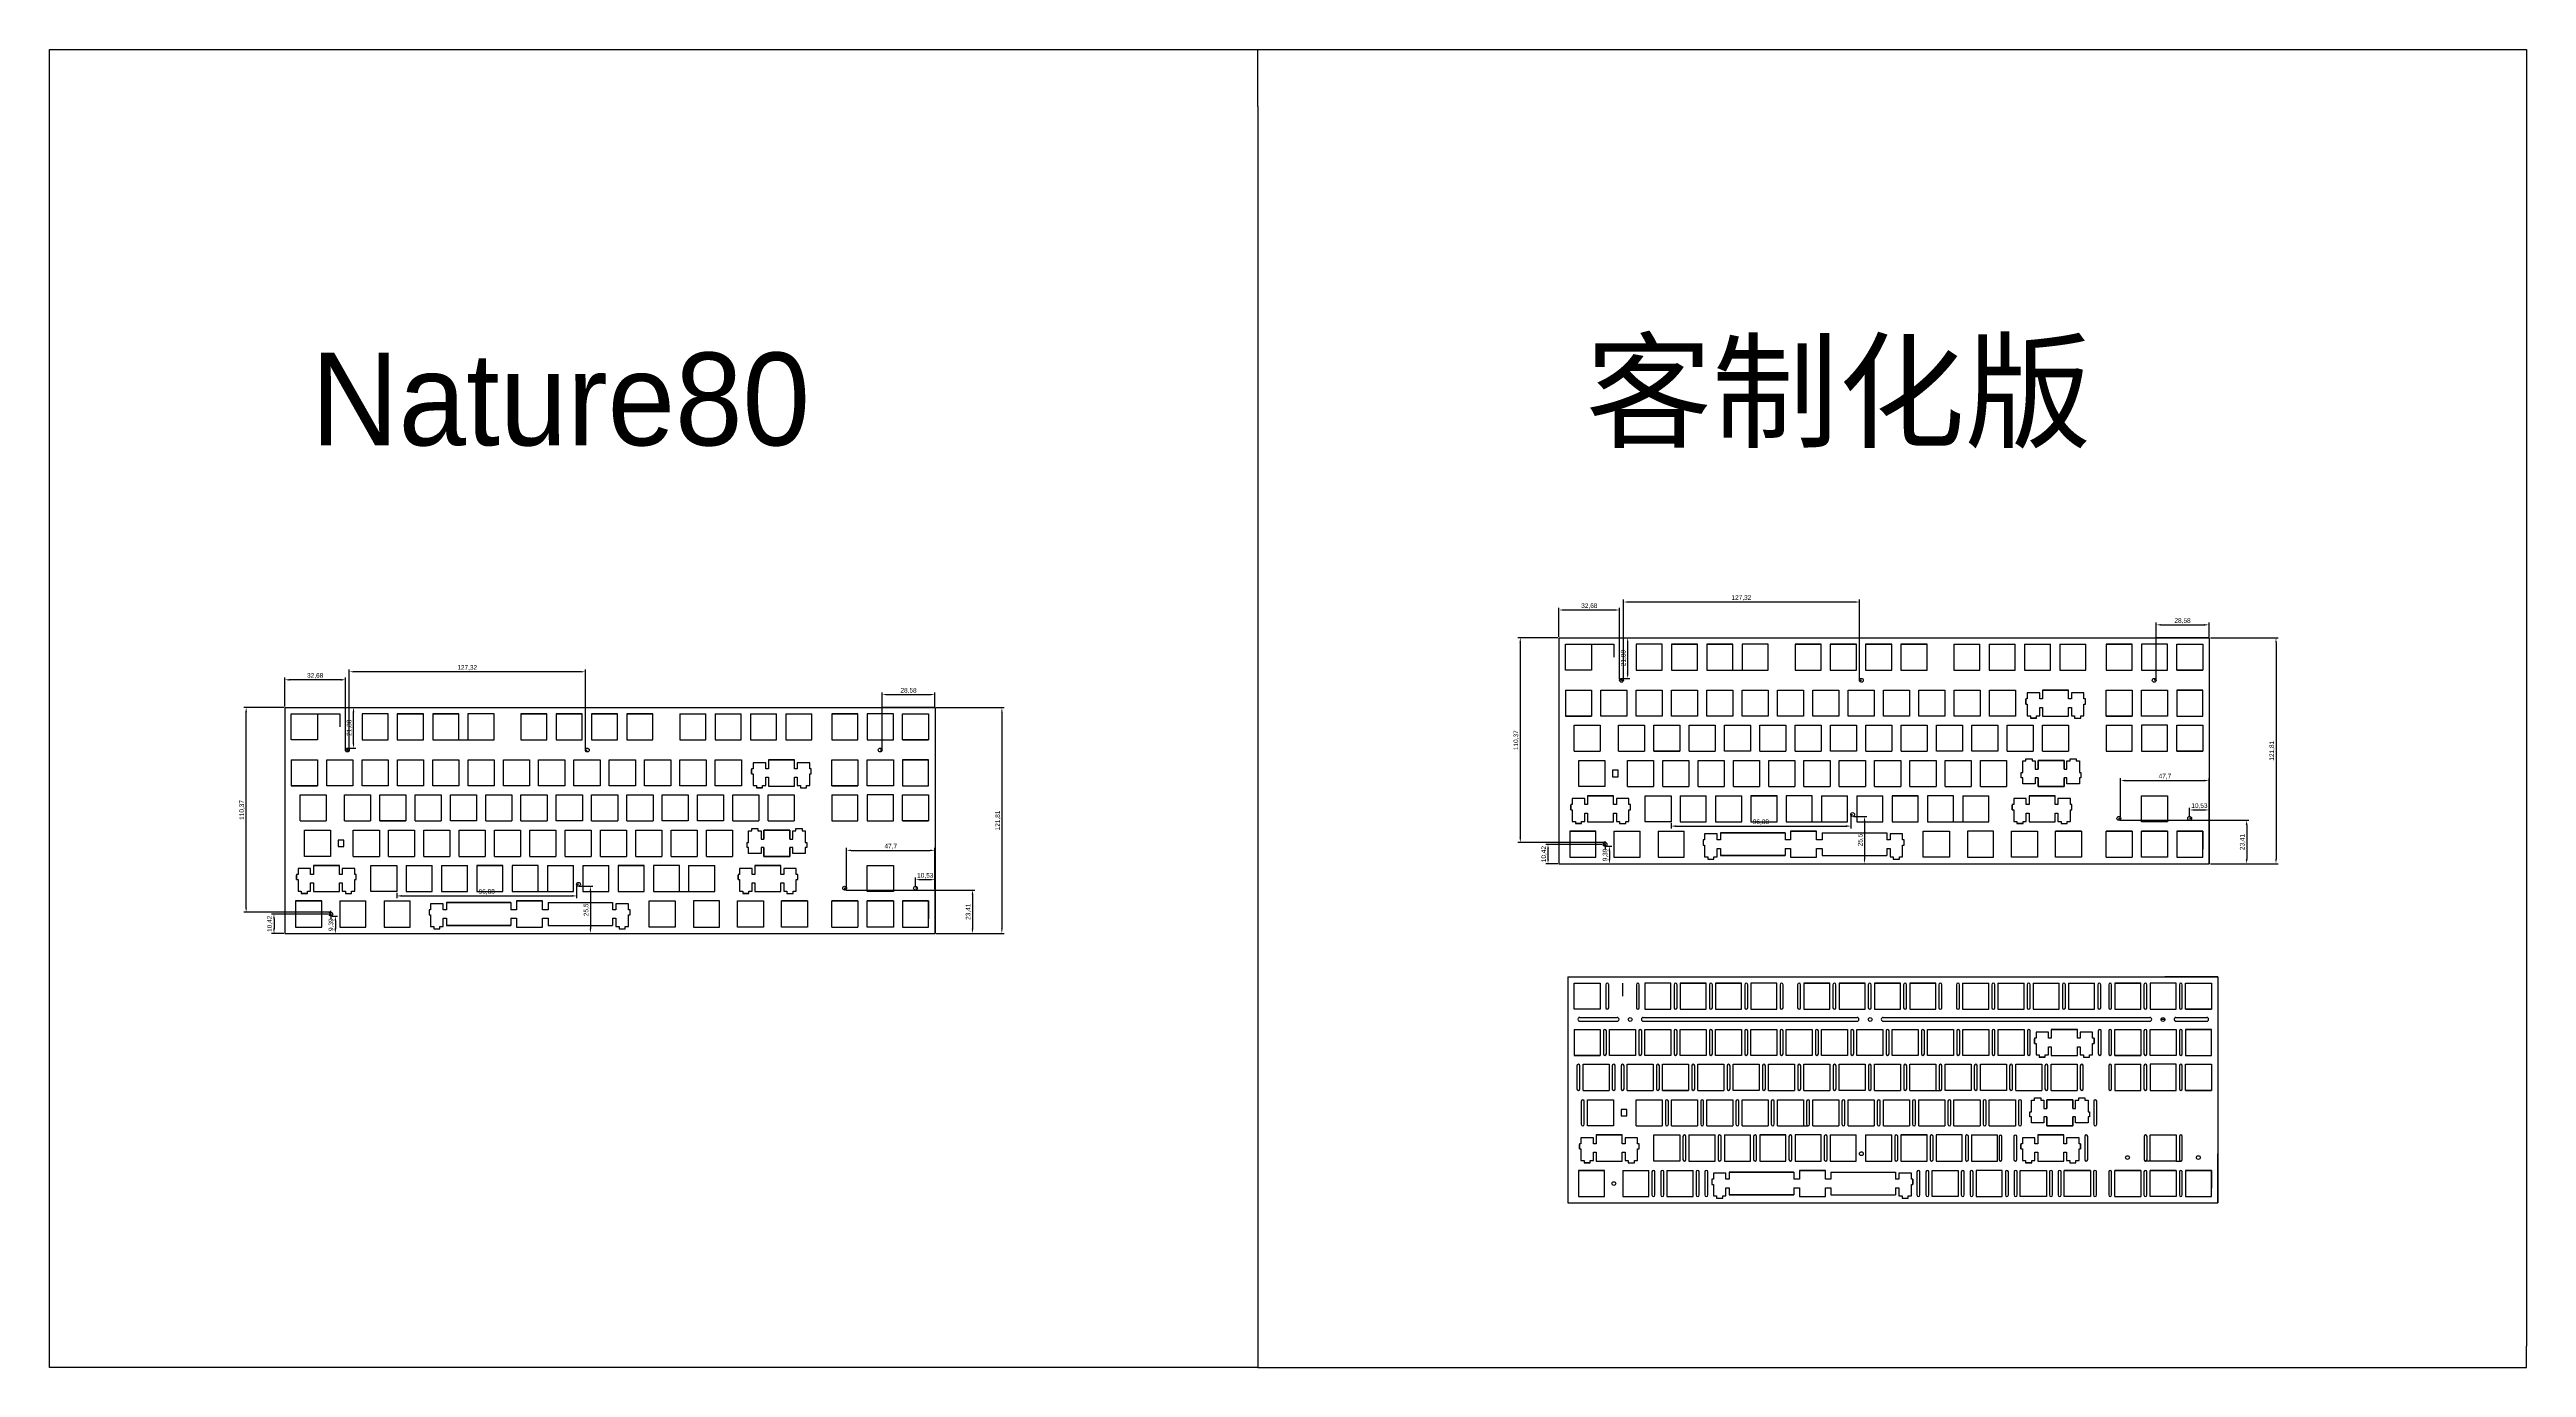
# Model space of a CAD drawing. Header units: millimetres. Extents: x -11 to 6802, y 2 to 721.
# Drawn here: x 2747 to 4083, y 2 to 713 of the extents above; entities that cross this region are included whole.
import ezdxf

# ---------------------------------------------------------------- set-up
doc = ezdxf.new("R2010")
doc.units = ezdxf.units.MM
doc.styles.get("Standard").update_dxf_attribs({"font": 'arial.ttf'})
doc.dimstyles.new('ISO-25', dxfattribs={"dimtxt": 2.5, "dimasz": 2.5, "dimexe": 1.25, "dimexo": 0.625, "dimtad": 1, "dimtxsty": 'Standard', "dimcen": 2.5, "dimadec": 0, "dimazin": 0, "dimtfac": 1, "dimtmove": 0, "dimatfit": 3, "dimfxl": 1, "dimarcsym": 0})

# ---------------------------------------------------------------- blocks, each defined once
blk = doc.blocks.new('*D18')
at = {"color": 0, "lineweight": -2, "transparency": 16777216}
for p, q in [((3561.3, 396), (3561.3, 411.6)), ((3591.5, 410.4), (3563.8, 410.4)), ((3594, 373.1), (3594, 411.6))]:
    blk.add_line(p, q, dxfattribs=at)
at = {"color": 0, "transparency": 16777216}
for points in [[(3563.8, 410.8), (3563.8, 410), (3561.3, 410.4)], [(3591.5, 410.8), (3591.5, 410), (3594, 410.4)]]:
    blk.add_solid(points, dxfattribs=at)
at = {"layer": 'Defpoints', "color": 0, "transparency": 16777216}
for p in [(3561.3, 410.4), (3561.3, 395.4), (3594, 372.5)]:
    blk.add_point(p, dxfattribs=at)
at = {"color": 0, "transparency": 16777216, "insert": (3577.7, 412.5), "char_height": 2.5, "attachment_point": 5}
blk.add_mtext('32,68', dxfattribs=at)
blk = doc.blocks.new('*D19')
at = {"color": 0, "lineweight": -2, "transparency": 16777216}
for p, q in [((3594.6, 395.4), (3599.6, 395.4)), ((3598.4, 376), (3598.4, 392.9)), ((3595.7, 373.5), (3599.6, 373.5))]:
    blk.add_line(p, q, dxfattribs=at)
at = {"color": 0, "transparency": 16777216}
for points in [[(3597.9, 392.9), (3598.8, 392.9), (3598.4, 395.4)], [(3597.9, 376), (3598.8, 376), (3598.4, 373.5)]]:
    blk.add_solid(points, dxfattribs=at)
at = {"layer": 'Defpoints', "color": 0, "transparency": 16777216}
for p in [(3594, 395.4), (3598.4, 395.4), (3595, 373.5)]:
    blk.add_point(p, dxfattribs=at)
at = {"color": 0, "transparency": 16777216, "insert": (3596.2, 384.5), "char_height": 2.5, "attachment_point": 5, "rotation": 90}
blk.add_mtext('21,88', dxfattribs=at)
blk = doc.blocks.new('*D20')
at = {"color": 0, "lineweight": -2, "transparency": 16777216}
for p, q in [((3596.1, 373.1), (3596.1, 416)), ((3720.9, 414.7), (3598.6, 414.7)), ((3723.4, 373.1), (3723.4, 416))]:
    blk.add_line(p, q, dxfattribs=at)
at = {"color": 0, "transparency": 16777216}
for points in [[(3598.6, 415.1), (3598.6, 414.3), (3596.1, 414.7)], [(3720.9, 415.1), (3720.9, 414.3), (3723.4, 414.7)]]:
    blk.add_solid(points, dxfattribs=at)
at = {"layer": 'Defpoints', "color": 0, "transparency": 16777216}
for p in [(3596.1, 414.7), (3596.1, 372.5), (3723.4, 372.5)]:
    blk.add_point(p, dxfattribs=at)
at = {"color": 0, "transparency": 16777216, "insert": (3659.7, 416.9), "char_height": 2.5, "attachment_point": 5}
blk.add_mtext('127,32', dxfattribs=at)
blk = doc.blocks.new('*D21')
at = {"color": 0, "lineweight": -2, "transparency": 16777216}
for p, q in [((3883.4, 373.1), (3883.4, 403.6)), ((3885.9, 402.4), (3909.4, 402.4)), ((3911.9, 396), (3911.9, 403.6))]:
    blk.add_line(p, q, dxfattribs=at)
at = {"color": 0, "transparency": 16777216}
for points in [[(3885.9, 402.8), (3885.9, 402), (3883.4, 402.4)], [(3909.4, 402.8), (3909.4, 402), (3911.9, 402.4)]]:
    blk.add_solid(points, dxfattribs=at)
at = {"layer": 'Defpoints', "color": 0, "transparency": 16777216}
for p in [(3911.9, 402.4), (3911.9, 395.4), (3883.4, 372.5)]:
    blk.add_point(p, dxfattribs=at)
at = {"color": 0, "transparency": 16777216, "insert": (3897.6, 404.5), "char_height": 2.5, "attachment_point": 5}
blk.add_mtext('28,58', dxfattribs=at)
blk = doc.blocks.new('*D22')
at = {"color": 0, "lineweight": -2, "transparency": 16777216}
for p, q in [((3584.5, 284), (3554.2, 284)), ((3555.4, 281.5), (3555.4, 276.1)), ((3560.7, 273.6), (3554.2, 273.6))]:
    blk.add_line(p, q, dxfattribs=at)
at = {"color": 0, "transparency": 16777216}
for points in [[(3555, 281.5), (3555.9, 281.5), (3555.4, 284)], [(3555, 276.1), (3555.9, 276.1), (3555.4, 273.6)]]:
    blk.add_solid(points, dxfattribs=at)
at = {"layer": 'Defpoints', "color": 0, "transparency": 16777216}
for p in [(3585.1, 284), (3555.4, 273.6), (3561.3, 273.6)]:
    blk.add_point(p, dxfattribs=at)
at = {"color": 0, "transparency": 16777216, "insert": (3553.3, 278.8), "char_height": 2.5, "attachment_point": 5, "rotation": 90}
blk.add_mtext('10,42', dxfattribs=at)
blk = doc.blocks.new('*D23')
at = {"color": 0, "lineweight": -2, "transparency": 16777216}
for p, q in [((3586.8, 283), (3589.8, 283)), ((3588.5, 280.5), (3588.5, 276.1)), ((3586.8, 273.6), (3589.8, 273.6))]:
    blk.add_line(p, q, dxfattribs=at)
at = {"color": 0, "transparency": 16777216}
for points in [[(3588.1, 280.5), (3589, 280.5), (3588.5, 283)], [(3588.1, 276.1), (3589, 276.1), (3588.5, 273.6)]]:
    blk.add_solid(points, dxfattribs=at)
at = {"layer": 'Defpoints', "color": 0, "transparency": 16777216}
for p in [(3586.2, 283), (3586.2, 273.6), (3588.5, 273.6)]:
    blk.add_point(p, dxfattribs=at)
at = {"color": 0, "transparency": 16777216, "insert": (3586.4, 278.3), "char_height": 2.5, "attachment_point": 5, "rotation": 90}
blk.add_mtext('9,39', dxfattribs=at)
blk = doc.blocks.new('*D24')
at = {"color": 0, "lineweight": -2, "transparency": 16777216}
for p, q in [((3560.7, 395.4), (3539.2, 395.4)), ((3540.5, 287.6), (3540.5, 392.9)), ((3585.5, 285.1), (3539.2, 285.1))]:
    blk.add_line(p, q, dxfattribs=at)
at = {"color": 0, "transparency": 16777216}
for points in [[(3540, 392.9), (3540.9, 392.9), (3540.5, 395.4)], [(3540, 287.6), (3540.9, 287.6), (3540.5, 285.1)]]:
    blk.add_solid(points, dxfattribs=at)
at = {"layer": 'Defpoints', "color": 0, "transparency": 16777216}
for p in [(3540.5, 395.4), (3561.3, 395.4), (3586.2, 285.1)]:
    blk.add_point(p, dxfattribs=at)
at = {"color": 0, "transparency": 16777216, "insert": (3538.3, 340.2), "char_height": 2.5, "attachment_point": 5, "rotation": 90}
blk.add_mtext('110,37', dxfattribs=at)
blk = doc.blocks.new('*D25')
at = {"color": 0, "lineweight": -2, "transparency": 16777216}
for p, q in [((3912.6, 395.4), (3949.2, 395.4)), ((3948, 392.9), (3948, 276.1)), ((3912.6, 273.6), (3949.2, 273.6))]:
    blk.add_line(p, q, dxfattribs=at)
at = {"color": 0, "transparency": 16777216}
for points in [[(3947.6, 392.9), (3948.4, 392.9), (3948, 395.4)], [(3947.6, 276.1), (3948.4, 276.1), (3948, 273.6)]]:
    blk.add_solid(points, dxfattribs=at)
at = {"layer": 'Defpoints', "color": 0, "transparency": 16777216}
for p in [(3911.9, 395.4), (3911.9, 273.6), (3948, 273.6)]:
    blk.add_point(p, dxfattribs=at)
at = {"color": 0, "transparency": 16777216, "insert": (3945.9, 334.5), "char_height": 2.5, "attachment_point": 5, "rotation": 90}
blk.add_mtext('121,81', dxfattribs=at)
blk = doc.blocks.new('*D26')
at = {"color": 0, "lineweight": -2, "transparency": 16777216}
for p, q in [((3864.2, 298.7), (3864.2, 319.7)), ((3866.7, 318.4), (3909.4, 318.4)), ((3911.9, 297.6), (3911.9, 319.7))]:
    blk.add_line(p, q, dxfattribs=at)
at = {"color": 0, "transparency": 16777216}
for points in [[(3866.7, 318.9), (3866.7, 318), (3864.2, 318.4)], [(3909.4, 318.9), (3909.4, 318), (3911.9, 318.4)]]:
    blk.add_solid(points, dxfattribs=at)
at = {"layer": 'Defpoints', "color": 0, "transparency": 16777216}
for p in [(3911.9, 318.4), (3864.2, 298), (3911.9, 297)]:
    blk.add_point(p, dxfattribs=at)
at = {"color": 0, "transparency": 16777216, "insert": (3888.1, 320.6), "char_height": 2.5, "attachment_point": 5}
blk.add_mtext('47,7', dxfattribs=at)
blk = doc.blocks.new('*D27')
at = {"color": 0, "lineweight": -2, "transparency": 16777216}
for p, q in [((3901.4, 298.7), (3901.4, 303.8)), ((3903.9, 302.6), (3909.4, 302.6)), ((3911.9, 298.7), (3911.9, 303.8))]:
    blk.add_line(p, q, dxfattribs=at)
at = {"color": 0, "transparency": 16777216}
for points in [[(3903.9, 303), (3903.9, 302.2), (3901.4, 302.6)], [(3909.4, 303), (3909.4, 302.2), (3911.9, 302.6)]]:
    blk.add_solid(points, dxfattribs=at)
at = {"layer": 'Defpoints', "color": 0, "transparency": 16777216}
for p in [(3901.4, 298), (3911.9, 302.6), (3911.9, 298)]:
    blk.add_point(p, dxfattribs=at)
at = {"color": 0, "transparency": 16777216, "insert": (3906.7, 304.7), "char_height": 2.5, "attachment_point": 5}
blk.add_mtext('10,53', dxfattribs=at)
blk = doc.blocks.new('*D28')
at = {"color": 0, "lineweight": -2, "transparency": 16777216}
for p, q in [((3720.1, 299.1), (3727.3, 299.1)), ((3726.1, 296.6), (3726.1, 276.1)), ((3720.1, 273.6), (3727.3, 273.6))]:
    blk.add_line(p, q, dxfattribs=at)
at = {"color": 0, "transparency": 16777216}
for points in [[(3725.7, 296.6), (3726.5, 296.6), (3726.1, 299.1)], [(3725.7, 276.1), (3726.5, 276.1), (3726.1, 273.6)]]:
    blk.add_solid(points, dxfattribs=at)
at = {"layer": 'Defpoints', "color": 0, "transparency": 16777216}
for p in [(3719.5, 299.1), (3719.5, 273.6), (3726.1, 273.6)]:
    blk.add_point(p, dxfattribs=at)
at = {"color": 0, "transparency": 16777216, "insert": (3724, 286.4), "char_height": 2.5, "attachment_point": 5, "rotation": 90}
blk.add_mtext('25,5', dxfattribs=at)
blk = doc.blocks.new('*D29')
at = {"color": 0, "lineweight": -2, "transparency": 16777216}
for p, q in [((3621.8, 295.6), (3621.8, 292.6)), ((3718.7, 299.5), (3718.7, 292.6)), ((3624.3, 293.9), (3716.2, 293.9))]:
    blk.add_line(p, q, dxfattribs=at)
at = {"color": 0, "transparency": 16777216}
for points in [[(3624.3, 294.3), (3624.3, 293.4), (3621.8, 293.9)], [(3716.2, 294.3), (3716.2, 293.4), (3718.7, 293.9)]]:
    blk.add_solid(points, dxfattribs=at)
at = {"layer": 'Defpoints', "color": 0, "transparency": 16777216}
for p in [(3621.8, 296.2), (3718.7, 300.1), (3718.7, 293.9)]:
    blk.add_point(p, dxfattribs=at)
at = {"color": 0, "transparency": 16777216, "insert": (3670.2, 296), "char_height": 2.5, "attachment_point": 5}
blk.add_mtext('96,88', dxfattribs=at)
blk = doc.blocks.new('*D30')
at = {"color": 0, "lineweight": -2, "transparency": 16777216}
for p, q in [((3863.8, 297), (3933.4, 297)), ((3932.2, 294.5), (3932.2, 276.1)), ((3912.6, 273.6), (3933.4, 273.6))]:
    blk.add_line(p, q, dxfattribs=at)
at = {"color": 0, "transparency": 16777216}
for points in [[(3931.7, 294.5), (3932.6, 294.5), (3932.2, 297)], [(3931.7, 276.1), (3932.6, 276.1), (3932.2, 273.6)]]:
    blk.add_solid(points, dxfattribs=at)
at = {"layer": 'Defpoints', "color": 0, "transparency": 16777216}
for p in [(3863.2, 297), (3911.9, 273.6), (3932.2, 273.6)]:
    blk.add_point(p, dxfattribs=at)
at = {"color": 0, "transparency": 16777216, "insert": (3930, 285.3), "char_height": 2.5, "attachment_point": 5, "rotation": 90}
blk.add_mtext('23,41', dxfattribs=at)
blk = doc.blocks.new('*D32')
at = {"color": 0, "lineweight": -2, "transparency": 16777216}
for p, q in [((2874.3, 358.4), (2874.3, 374)), ((2904.4, 372.8), (2876.8, 372.8)), ((2906.9, 335.5), (2906.9, 374))]:
    blk.add_line(p, q, dxfattribs=at)
at = {"color": 0, "transparency": 16777216}
for points in [[(2876.8, 373.2), (2876.8, 372.3), (2874.3, 372.8)], [(2904.4, 373.2), (2904.4, 372.3), (2906.9, 372.8)]]:
    blk.add_solid(points, dxfattribs=at)
at = {"layer": 'Defpoints', "color": 0, "transparency": 16777216}
for p in [(2874.3, 372.8), (2874.3, 357.8), (2906.9, 334.9)]:
    blk.add_point(p, dxfattribs=at)
at = {"color": 0, "transparency": 16777216, "insert": (2890.6, 374.9), "char_height": 2.5, "attachment_point": 5}
blk.add_mtext('32,68', dxfattribs=at)
blk = doc.blocks.new('*D33')
at = {"color": 0, "lineweight": -2, "transparency": 16777216}
for p, q in [((2907.6, 357.8), (2912.5, 357.8)), ((2911.3, 338.4), (2911.3, 355.3)), ((2908.6, 335.9), (2912.5, 335.9))]:
    blk.add_line(p, q, dxfattribs=at)
at = {"color": 0, "transparency": 16777216}
for points in [[(2910.8, 355.3), (2911.7, 355.3), (2911.3, 357.8)], [(2910.8, 338.4), (2911.7, 338.4), (2911.3, 335.9)]]:
    blk.add_solid(points, dxfattribs=at)
at = {"layer": 'Defpoints', "color": 0, "transparency": 16777216}
for p in [(2906.9, 357.8), (2911.3, 357.8), (2908, 335.9)]:
    blk.add_point(p, dxfattribs=at)
at = {"color": 0, "transparency": 16777216, "insert": (2909.1, 346.9), "char_height": 2.5, "attachment_point": 5, "rotation": 90}
blk.add_mtext('21,88', dxfattribs=at)
blk = doc.blocks.new('*D34')
at = {"color": 0, "lineweight": -2, "transparency": 16777216}
for p, q in [((2909, 335.5), (2909, 378.4)), ((3033.8, 377.1), (2911.5, 377.1)), ((3036.3, 335.5), (3036.3, 378.4))]:
    blk.add_line(p, q, dxfattribs=at)
at = {"color": 0, "transparency": 16777216}
for points in [[(2911.5, 377.5), (2911.5, 376.7), (2909, 377.1)], [(3033.8, 377.5), (3033.8, 376.7), (3036.3, 377.1)]]:
    blk.add_solid(points, dxfattribs=at)
at = {"layer": 'Defpoints', "color": 0, "transparency": 16777216}
for p in [(2909, 377.1), (2909, 334.9), (3036.3, 334.9)]:
    blk.add_point(p, dxfattribs=at)
at = {"color": 0, "transparency": 16777216, "insert": (2972.6, 379.2), "char_height": 2.5, "attachment_point": 5}
blk.add_mtext('127,32', dxfattribs=at)
blk = doc.blocks.new('*D35')
at = {"color": 0, "lineweight": -2, "transparency": 16777216}
for p, q in [((3196.3, 335.5), (3196.3, 366)), ((3198.8, 364.8), (3222.3, 364.8)), ((3224.8, 358.4), (3224.8, 366))]:
    blk.add_line(p, q, dxfattribs=at)
at = {"color": 0, "transparency": 16777216}
for points in [[(3198.8, 365.2), (3198.8, 364.4), (3196.3, 364.8)], [(3222.3, 365.2), (3222.3, 364.4), (3224.8, 364.8)]]:
    blk.add_solid(points, dxfattribs=at)
at = {"layer": 'Defpoints', "color": 0, "transparency": 16777216}
for p in [(3224.8, 364.8), (3224.8, 357.8), (3196.3, 334.9)]:
    blk.add_point(p, dxfattribs=at)
at = {"color": 0, "transparency": 16777216, "insert": (3210.6, 366.9), "char_height": 2.5, "attachment_point": 5}
blk.add_mtext('28,58', dxfattribs=at)
blk = doc.blocks.new('*D36')
at = {"color": 0, "lineweight": -2, "transparency": 16777216}
for p, q in [((2897.4, 246.4), (2867.1, 246.4)), ((2868.4, 243.9), (2868.4, 238.5)), ((2873.6, 236), (2867.1, 236))]:
    blk.add_line(p, q, dxfattribs=at)
at = {"color": 0, "transparency": 16777216}
for points in [[(2867.9, 243.9), (2868.8, 243.9), (2868.4, 246.4)], [(2867.9, 238.5), (2868.8, 238.5), (2868.4, 236)]]:
    blk.add_solid(points, dxfattribs=at)
at = {"layer": 'Defpoints', "color": 0, "transparency": 16777216}
for p in [(2898.1, 246.4), (2868.4, 236), (2874.3, 236)]:
    blk.add_point(p, dxfattribs=at)
at = {"color": 0, "transparency": 16777216, "insert": (2866.2, 241.2), "char_height": 2.5, "attachment_point": 5, "rotation": 90}
blk.add_mtext('10,42', dxfattribs=at)
blk = doc.blocks.new('*D37')
at = {"color": 0, "lineweight": -2, "transparency": 16777216}
for p, q in [((2899.7, 245.4), (2902.7, 245.4)), ((2901.5, 242.9), (2901.5, 238.5)), ((2899.7, 236), (2902.7, 236))]:
    blk.add_line(p, q, dxfattribs=at)
at = {"color": 0, "transparency": 16777216}
for points in [[(2901, 242.9), (2901.9, 242.9), (2901.5, 245.4)], [(2901, 238.5), (2901.9, 238.5), (2901.5, 236)]]:
    blk.add_solid(points, dxfattribs=at)
at = {"layer": 'Defpoints', "color": 0, "transparency": 16777216}
for p in [(2899.1, 245.4), (2899.1, 236), (2901.5, 236)]:
    blk.add_point(p, dxfattribs=at)
at = {"color": 0, "transparency": 16777216, "insert": (2899.3, 240.7), "char_height": 2.5, "attachment_point": 5, "rotation": 90}
blk.add_mtext('9,39', dxfattribs=at)
blk = doc.blocks.new('*D38')
at = {"color": 0, "lineweight": -2, "transparency": 16777216}
for p, q in [((2873.6, 357.8), (2852.1, 357.8)), ((2853.4, 249.9), (2853.4, 355.3)), ((2898.5, 247.4), (2852.1, 247.4))]:
    blk.add_line(p, q, dxfattribs=at)
at = {"color": 0, "transparency": 16777216}
for points in [[(2852.9, 355.3), (2853.8, 355.3), (2853.4, 357.8)], [(2852.9, 249.9), (2853.8, 249.9), (2853.4, 247.4)]]:
    blk.add_solid(points, dxfattribs=at)
at = {"layer": 'Defpoints', "color": 0, "transparency": 16777216}
for p in [(2853.4, 357.8), (2874.3, 357.8), (2899.1, 247.4)]:
    blk.add_point(p, dxfattribs=at)
at = {"color": 0, "transparency": 16777216, "insert": (2851.2, 302.6), "char_height": 2.5, "attachment_point": 5, "rotation": 90}
blk.add_mtext('110,37', dxfattribs=at)
blk = doc.blocks.new('*D39')
at = {"color": 0, "lineweight": -2, "transparency": 16777216}
for p, q in [((3225.5, 357.8), (3262.1, 357.8)), ((3260.9, 355.3), (3260.9, 238.5)), ((3225.5, 236), (3262.1, 236))]:
    blk.add_line(p, q, dxfattribs=at)
at = {"color": 0, "transparency": 16777216}
for points in [[(3260.5, 355.3), (3261.3, 355.3), (3260.9, 357.8)], [(3260.5, 238.5), (3261.3, 238.5), (3260.9, 236)]]:
    blk.add_solid(points, dxfattribs=at)
at = {"layer": 'Defpoints', "color": 0, "transparency": 16777216}
for p in [(3224.8, 357.8), (3224.8, 236), (3260.9, 236)]:
    blk.add_point(p, dxfattribs=at)
at = {"color": 0, "transparency": 16777216, "insert": (3258.8, 296.9), "char_height": 2.5, "attachment_point": 5, "rotation": 90}
blk.add_mtext('121,81', dxfattribs=at)
blk = doc.blocks.new('*D40')
at = {"color": 0, "lineweight": -2, "transparency": 16777216}
for p, q in [((3177.1, 261.1), (3177.1, 282.1)), ((3179.6, 280.8), (3222.3, 280.8)), ((3224.8, 260), (3224.8, 282.1))]:
    blk.add_line(p, q, dxfattribs=at)
at = {"color": 0, "transparency": 16777216}
for points in [[(3179.6, 281.2), (3179.6, 280.4), (3177.1, 280.8)], [(3222.3, 281.2), (3222.3, 280.4), (3224.8, 280.8)]]:
    blk.add_solid(points, dxfattribs=at)
at = {"layer": 'Defpoints', "color": 0, "transparency": 16777216}
for p in [(3224.8, 280.8), (3177.1, 260.4), (3224.8, 259.4)]:
    blk.add_point(p, dxfattribs=at)
at = {"color": 0, "transparency": 16777216, "insert": (3201, 282.9), "char_height": 2.5, "attachment_point": 5}
blk.add_mtext('47,7', dxfattribs=at)
blk = doc.blocks.new('*D41')
at = {"color": 0, "lineweight": -2, "transparency": 16777216}
for p, q in [((3214.3, 261.1), (3214.3, 266.2)), ((3216.8, 265), (3222.3, 265)), ((3224.8, 261.1), (3224.8, 266.2))]:
    blk.add_line(p, q, dxfattribs=at)
at = {"color": 0, "transparency": 16777216}
for points in [[(3216.8, 265.4), (3216.8, 264.6), (3214.3, 265)], [(3222.3, 265.4), (3222.3, 264.6), (3224.8, 265)]]:
    blk.add_solid(points, dxfattribs=at)
at = {"layer": 'Defpoints', "color": 0, "transparency": 16777216}
for p in [(3214.3, 260.4), (3224.8, 265), (3224.8, 260.4)]:
    blk.add_point(p, dxfattribs=at)
at = {"color": 0, "transparency": 16777216, "insert": (3219.6, 267.1), "char_height": 2.5, "attachment_point": 5}
blk.add_mtext('10,53', dxfattribs=at)
blk = doc.blocks.new('*D31')
at = {"color": 0, "lineweight": -2, "transparency": 16777216}
for p, q in [((3033, 261.5), (3040.3, 261.5)), ((3039, 259), (3039, 238.5)), ((3033, 236), (3040.3, 236))]:
    blk.add_line(p, q, dxfattribs=at)
at = {"color": 0, "transparency": 16777216}
for points in [[(3038.6, 259), (3039.4, 259), (3039, 261.5)], [(3038.6, 238.5), (3039.4, 238.5), (3039, 236)]]:
    blk.add_solid(points, dxfattribs=at)
at = {"layer": 'Defpoints', "color": 0, "transparency": 16777216}
for p in [(3032.4, 261.5), (3032.4, 236), (3039, 236)]:
    blk.add_point(p, dxfattribs=at)
at = {"color": 0, "transparency": 16777216, "insert": (3036.9, 248.7), "char_height": 2.5, "attachment_point": 5, "rotation": 90}
blk.add_mtext('25,5', dxfattribs=at)
blk = doc.blocks.new('*D42')
at = {"color": 0, "lineweight": -2, "transparency": 16777216}
for p, q in [((2934.7, 257.9), (2934.7, 255)), ((2937.2, 256.2), (3029.1, 256.2)), ((3031.6, 261.9), (3031.6, 255))]:
    blk.add_line(p, q, dxfattribs=at)
at = {"color": 0, "transparency": 16777216}
for points in [[(2937.2, 256.7), (2937.2, 255.8), (2934.7, 256.2)], [(3029.1, 256.7), (3029.1, 255.8), (3031.6, 256.2)]]:
    blk.add_solid(points, dxfattribs=at)
at = {"layer": 'Defpoints', "color": 0, "transparency": 16777216}
for p in [(2934.7, 258.6), (3031.6, 262.5), (3031.6, 256.2)]:
    blk.add_point(p, dxfattribs=at)
at = {"color": 0, "transparency": 16777216, "insert": (2983.1, 258.4), "char_height": 2.5, "attachment_point": 5}
blk.add_mtext('96,88', dxfattribs=at)
blk = doc.blocks.new('*D43')
at = {"color": 0, "lineweight": -2, "transparency": 16777216}
for p, q in [((3176.7, 259.4), (3246.3, 259.4)), ((3245.1, 256.9), (3245.1, 238.5)), ((3225.5, 236), (3246.3, 236))]:
    blk.add_line(p, q, dxfattribs=at)
at = {"color": 0, "transparency": 16777216}
for points in [[(3244.6, 256.9), (3245.5, 256.9), (3245.1, 259.4)], [(3244.6, 238.5), (3245.5, 238.5), (3245.1, 236)]]:
    blk.add_solid(points, dxfattribs=at)
at = {"layer": 'Defpoints', "color": 0, "transparency": 16777216}
for p in [(3176.1, 259.4), (3224.8, 236), (3245.1, 236)]:
    blk.add_point(p, dxfattribs=at)
at = {"color": 0, "transparency": 16777216, "insert": (3242.9, 247.7), "char_height": 2.5, "attachment_point": 5, "rotation": 90}
blk.add_mtext('23,41', dxfattribs=at)

msp = doc.modelspace()

# ---------------------------------------------------------------- linework, layer by layer
for p, q in [((2747.342, 1.979), (2747.342, 712.604)), ((2747.342, 712.604), (4083.061, 712.604)), ((3398.865, 681.874), (3398.865, 712.604)), ((4083.061, 712.604), (4083.061, 13.503)), ((3398.865, 681.874), (3398.865, 1.979)), ((3561.342, 395.421), (3911.932, 395.421)), ((3561.342, 395.421), (3569.582, 395.421)), ((3561.342, 395.421), (3567.142, 395.421)), ((3561.342, 395.421), (3561.342, 373.541)), ((3561.342, 395.421), (3561.342, 273.611)), ((3561.342, 395.421), (3561.342, 285.051)), ((3564.802, 378.011), (3564.802, 392.061)), ((3564.802, 392.061), (3578.852, 392.061)), ((3578.852, 392.061), (3578.852, 378.011)), ((3578.852, 392.061), (3590.897, 392.061)), ((3590.897, 392.061), (3590.897, 385.036)), ((3602.942, 392.061), (3602.942, 378.011)), ((3616.992, 392.061), (3602.942, 392.061)), ((3616.992, 378.011), (3616.992, 392.061)), ((3621.982, 392.061), (3621.982, 378.011)), ((3636.032, 392.061), (3621.982, 392.061)), ((3621.982, 392.061), (3636.032, 392.061)), ((3621.982, 392.061), (3636.032, 392.061)), ((3636.032, 378.011), (3636.032, 392.061)), ((3641.042, 392.061), (3641.042, 378.011)), ((3655.092, 392.061), (3641.042, 392.061)), ((3641.042, 392.061), (3655.092, 392.061)), ((3655.092, 378.011), (3655.092, 392.061)), ((3660.082, 392.061), (3660.082, 378.011)), ((3674.132, 392.061), (3660.082, 392.061)), ((3674.132, 378.011), (3674.132, 392.061)), ((3688.622, 392.061), (3688.622, 378.011)), ((3702.672, 392.061), (3688.622, 392.061)), ((3688.622, 392.061), (3702.672, 392.061)), ((3702.672, 378.011), (3702.672, 392.061)), ((3707.662, 392.061), (3707.662, 378.011)), ((3721.712, 392.061), (3707.662, 392.061)), ((3707.662, 392.061), (3721.712, 392.061)), ((3721.712, 378.011), (3721.712, 392.061)), ((3726.702, 392.061), (3726.702, 378.011)), ((3740.752, 392.061), (3726.702, 392.061)), ((3726.702, 392.061), (3740.752, 392.061)), ((3740.752, 378.011), (3740.752, 392.061)), ((3745.742, 392.061), (3745.742, 378.011)), ((3759.792, 392.061), (3745.742, 392.061)), ((3745.742, 392.061), (3759.792, 392.061)), ((3759.792, 378.011), (3759.792, 392.061)), ((3774.302, 392.061), (3774.302, 378.011)), ((3774.302, 392.061), (3788.352, 392.061)), ((3774.302, 392.061), (3788.352, 392.061)), ((3788.352, 378.011), (3788.352, 392.061)), ((3793.342, 392.061), (3793.342, 378.011)), ((3793.342, 392.061), (3807.392, 392.061)), ((3793.342, 392.061), (3807.392, 392.061)), ((3807.392, 378.011), (3807.392, 392.061)), ((3812.382, 392.061), (3812.382, 378.011)), ((3812.382, 392.061), (3826.432, 392.061)), ((3812.382, 392.061), (3826.432, 392.061)), ((3826.432, 378.011), (3826.432, 392.061)), ((3831.422, 392.061), (3831.422, 378.011)), ((3831.422, 392.061), (3845.472, 392.061)), ((3831.422, 392.061), (3845.472, 392.061)), ((3845.472, 378.011), (3845.472, 392.061)), ((3856.352, 392.061), (3856.352, 378.011)), ((3870.402, 392.061), (3856.352, 392.061)), ((3856.352, 392.061), (3870.402, 392.061)), ((3870.402, 378.011), (3870.402, 392.061)), ((3875.412, 392.061), (3875.412, 378.011)), ((3889.462, 392.061), (3875.412, 392.061)), ((3911.932, 395.421), (3883.352, 395.421)), ((3889.462, 378.011), (3889.462, 392.061)), ((3894.462, 378.011), (3894.462, 392.061)), ((3894.462, 392.061), (3908.512, 392.061)), ((3908.512, 392.061), (3908.512, 378.011)), ((3911.932, 395.421), (3911.932, 273.611)), ((3578.852, 378.011), (3564.802, 378.011)), ((3602.942, 378.011), (3616.992, 378.011)), ((3621.982, 378.011), (3636.032, 378.011)), ((3641.042, 378.011), (3655.092, 378.011)), ((3655.092, 378.011), (3660.082, 378.011)), ((3660.082, 378.011), (3674.132, 378.011)), ((3688.622, 378.011), (3702.672, 378.011)), ((3707.662, 378.011), (3721.712, 378.011)), ((3726.702, 378.011), (3740.752, 378.011)), ((3745.742, 378.011), (3759.792, 378.011)), ((3774.302, 378.011), (3788.352, 378.011)), ((3793.342, 378.011), (3807.392, 378.011)), ((3812.382, 378.011), (3826.432, 378.011)), ((3831.422, 378.011), (3845.472, 378.011)), ((3856.352, 378.011), (3870.402, 378.011)), ((3856.352, 378.011), (3870.402, 378.011)), ((3875.412, 378.011), (3889.462, 378.011)), ((3875.412, 378.011), (3889.462, 378.011)), ((3908.512, 378.011), (3894.462, 378.011)), ((3894.462, 378.011), (3908.512, 378.011)), ((3564.802, 367.171), (3564.802, 353.121)), ((3564.802, 367.171), (3578.852, 367.171)), ((3578.852, 367.171), (3578.852, 353.121)), ((3583.902, 353.121), (3583.902, 367.171)), ((3583.902, 367.171), (3597.952, 367.171)), ((3595.047, 372.516), (3594.022, 372.516)), ((3595.047, 373.541), (3595.047, 372.516)), ((3595.047, 372.516), (3596.072, 372.516)), ((3597.952, 367.171), (3597.952, 353.121)), ((3602.952, 353.121), (3602.952, 367.171)), ((3602.952, 367.171), (3617.002, 367.171)), ((3617.002, 367.171), (3617.002, 353.121)), ((3622.002, 353.121), (3622.002, 367.171)), ((3622.002, 367.171), (3636.052, 367.171)), ((3636.052, 367.171), (3636.052, 353.121)), ((3641.052, 353.121), (3641.052, 367.171)), ((3641.052, 367.171), (3655.102, 367.171)), ((3655.102, 367.171), (3655.102, 353.121)), ((3660.102, 353.121), (3660.102, 367.171)), ((3660.102, 367.171), (3674.152, 367.171)), ((3674.152, 367.171), (3674.152, 353.121)), ((3679.152, 353.121), (3679.152, 367.171)), ((3679.152, 367.171), (3693.202, 367.171)), ((3693.202, 367.171), (3693.202, 353.121)), ((3698.202, 353.121), (3698.202, 367.171)), ((3698.202, 367.171), (3712.252, 367.171)), ((3712.252, 367.171), (3712.252, 353.121)), ((3717.252, 353.121), (3717.252, 367.171)), ((3717.252, 367.171), (3731.302, 367.171)), ((3723.392, 372.516), (3724.417, 372.516)), ((3731.302, 367.171), (3731.302, 353.121)), ((3736.302, 353.121), (3736.302, 367.171)), ((3736.302, 367.171), (3750.352, 367.171)), ((3750.352, 367.171), (3750.352, 353.121)), ((3755.352, 353.121), (3755.352, 367.171)), ((3755.352, 367.171), (3769.402, 367.171)), ((3769.402, 367.171), (3769.402, 353.121)), ((3774.402, 353.121), (3774.402, 367.171)), ((3774.402, 367.171), (3788.452, 367.171)), ((3788.452, 367.171), (3788.452, 353.121)), ((3793.452, 353.121), (3793.452, 367.171)), ((3793.452, 367.171), (3807.502, 367.171)), ((3807.502, 367.171), (3807.502, 353.121)), ((3813.042, 359.631), (3813.042, 362.075)), ((3822.117, 367.166), (3822.117, 362.43)), ((3836.167, 367.166), (3822.117, 367.166)), ((3822.117, 367.166), (3836.167, 367.166)), ((3822.122, 367.166), (3822.122, 367.171)), ((3836.167, 362.43), (3836.167, 367.166)), ((3856.352, 353.121), (3856.352, 367.171)), ((3856.352, 367.171), (3870.402, 367.171)), ((3856.352, 367.171), (3870.402, 367.171)), ((3870.402, 367.171), (3870.402, 353.121)), ((3875.412, 353.121), (3875.412, 367.171)), ((3875.412, 367.171), (3889.462, 367.171)), ((3875.412, 367.171), (3889.462, 367.171)), ((3883.352, 372.516), (3882.327, 372.516)), ((3889.462, 367.171), (3889.462, 353.121)), ((3894.462, 367.171), (3894.462, 353.121)), ((3908.512, 367.171), (3894.462, 367.171)), ((3894.462, 367.171), (3908.512, 367.171)), ((3908.512, 353.121), (3908.512, 367.171)), ((2874.252, 357.804), (3224.842, 357.804)), ((2874.252, 357.804), (2882.492, 357.804)), ((2874.252, 357.804), (2880.052, 357.804)), ((2874.252, 357.804), (2874.252, 335.924)), ((2874.252, 357.804), (2874.252, 235.994)), ((2874.252, 357.804), (2874.252, 247.434)), ((2877.712, 340.394), (2877.712, 354.444)), ((2877.712, 354.444), (2891.762, 354.444)), ((2891.762, 354.444), (2891.762, 340.394)), ((2891.762, 354.444), (2903.807, 354.444)), ((2903.807, 354.444), (2903.807, 347.419)), ((2915.852, 354.444), (2915.852, 340.394)), ((2929.902, 354.444), (2915.852, 354.444)), ((2929.902, 340.394), (2929.902, 354.444)), ((2934.892, 354.444), (2934.892, 340.394)), ((2948.942, 354.444), (2934.892, 354.444)), ((2934.892, 354.444), (2948.942, 354.444)), ((2934.892, 354.444), (2948.942, 354.444)), ((2948.942, 340.394), (2948.942, 354.444)), ((2953.952, 354.444), (2953.952, 340.394)), ((2968.002, 354.444), (2953.952, 354.444)), ((2953.952, 354.444), (2968.002, 354.444)), ((2968.002, 340.394), (2968.002, 354.444)), ((2972.992, 354.444), (2972.992, 340.394)), ((2987.042, 354.444), (2972.992, 354.444)), ((2987.042, 340.394), (2987.042, 354.444)), ((3001.532, 354.444), (3001.532, 340.394)), ((3015.582, 354.444), (3001.532, 354.444)), ((3001.532, 354.444), (3015.582, 354.444)), ((3015.582, 340.394), (3015.582, 354.444)), ((3020.572, 354.444), (3020.572, 340.394)), ((3034.622, 354.444), (3020.572, 354.444)), ((3020.572, 354.444), (3034.622, 354.444)), ((3034.622, 340.394), (3034.622, 354.444)), ((3039.612, 354.444), (3039.612, 340.394)), ((3053.662, 354.444), (3039.612, 354.444)), ((3039.612, 354.444), (3053.662, 354.444)), ((3053.662, 340.394), (3053.662, 354.444)), ((3058.652, 354.444), (3058.652, 340.394)), ((3072.702, 354.444), (3058.652, 354.444)), ((3058.652, 354.444), (3072.702, 354.444)), ((3072.702, 340.394), (3072.702, 354.444)), ((3087.212, 354.444), (3087.212, 340.394)), ((3087.212, 354.444), (3101.262, 354.444)), ((3087.212, 354.444), (3101.262, 354.444)), ((3101.262, 340.394), (3101.262, 354.444)), ((3106.252, 354.444), (3106.252, 340.394)), ((3106.252, 354.444), (3120.302, 354.444)), ((3106.252, 354.444), (3120.302, 354.444)), ((3120.302, 340.394), (3120.302, 354.444)), ((3125.292, 354.444), (3125.292, 340.394)), ((3125.292, 354.444), (3139.342, 354.444)), ((3125.292, 354.444), (3139.342, 354.444)), ((3139.342, 340.394), (3139.342, 354.444)), ((3144.332, 354.444), (3144.332, 340.394)), ((3144.332, 354.444), (3158.382, 354.444)), ((3144.332, 354.444), (3158.382, 354.444)), ((3158.382, 340.394), (3158.382, 354.444)), ((3169.262, 354.444), (3169.262, 340.394)), ((3183.312, 354.444), (3169.262, 354.444)), ((3169.262, 354.444), (3183.312, 354.444)), ((3183.312, 340.394), (3183.312, 354.444)), ((3188.322, 354.444), (3188.322, 340.394)), ((3202.372, 354.444), (3188.322, 354.444)), ((3224.842, 357.804), (3196.262, 357.804)), ((3202.372, 340.394), (3202.372, 354.444)), ((3207.372, 340.394), (3207.372, 354.444)), ((3207.372, 354.444), (3221.422, 354.444)), ((3221.422, 354.444), (3221.422, 340.394)), ((3224.842, 357.804), (3224.842, 235.994)), ((3578.852, 353.121), (3564.802, 353.121)), ((3564.802, 353.121), (3578.852, 353.121)), ((3569.582, 348.331), (3583.632, 348.331)), ((3569.582, 334.281), (3569.582, 348.331)), ((3583.632, 348.331), (3583.632, 334.281)), ((3597.952, 353.121), (3583.902, 353.121)), ((3593.432, 334.281), (3593.432, 348.331)), ((3593.432, 348.331), (3607.482, 348.331)), ((3617.002, 353.121), (3602.952, 353.121)), ((3607.482, 348.331), (3607.482, 334.281)), ((3612.492, 334.281), (3612.492, 348.331)), ((3612.492, 348.331), (3626.542, 348.331)), ((3636.052, 353.121), (3622.002, 353.121)), ((3626.542, 348.331), (3626.542, 334.281)), ((3631.532, 334.281), (3631.532, 348.331)), ((3631.532, 348.331), (3645.582, 348.331)), ((3655.102, 353.121), (3641.052, 353.121)), ((3645.582, 348.331), (3645.582, 334.281)), ((3650.572, 334.281), (3650.572, 348.331)), ((3650.572, 348.331), (3664.622, 348.331)), ((3674.152, 353.121), (3660.102, 353.121)), ((3664.622, 348.331), (3664.622, 334.281)), ((3669.632, 334.281), (3669.632, 348.331)), ((3669.632, 348.331), (3683.682, 348.331)), ((3693.202, 353.121), (3679.152, 353.121)), ((3683.682, 348.331), (3683.682, 334.281)), ((3688.672, 334.281), (3688.672, 348.331)), ((3688.672, 348.331), (3702.722, 348.331)), ((3712.252, 353.121), (3698.202, 353.121)), ((3702.722, 348.331), (3702.722, 334.281)), ((3707.712, 334.281), (3707.712, 348.331)), ((3707.712, 348.331), (3721.762, 348.331)), ((3731.302, 353.121), (3717.252, 353.121)), ((3721.762, 348.331), (3721.762, 334.281)), ((3726.772, 334.281), (3726.772, 348.331)), ((3726.772, 348.331), (3740.822, 348.331)), ((3750.352, 353.121), (3736.302, 353.121)), ((3740.822, 348.331), (3740.822, 334.281)), ((3745.812, 334.281), (3745.812, 348.331)), ((3745.812, 348.331), (3759.862, 348.331)), ((3769.402, 353.121), (3755.352, 353.121)), ((3759.862, 348.331), (3759.862, 334.281)), ((3764.852, 334.281), (3764.852, 348.331)), ((3764.852, 348.331), (3778.902, 348.331)), ((3788.452, 353.121), (3774.402, 353.121)), ((3778.902, 348.331), (3778.902, 334.281)), ((3783.892, 334.281), (3783.892, 348.331)), ((3783.892, 348.331), (3797.942, 348.331)), ((3807.502, 353.121), (3793.452, 353.121)), ((3797.942, 348.331), (3797.942, 334.281)), ((3802.952, 334.281), (3802.952, 348.331)), ((3802.952, 348.331), (3817.002, 348.331)), ((3818.89, 352.161), (3815.591, 352.161)), ((3817.002, 348.331), (3817.002, 334.281)), ((3821.992, 334.281), (3821.992, 348.331)), ((3821.992, 348.331), (3836.042, 348.331)), ((3822.117, 357.83), (3822.117, 353.116)), ((3822.117, 353.121), (3822.122, 353.121)), ((3822.117, 353.116), (3836.167, 353.116)), ((3822.122, 353.121), (3822.122, 353.116)), ((3836.042, 348.331), (3836.042, 334.281)), ((3836.167, 353.116), (3836.167, 357.83)), ((3870.402, 353.121), (3856.352, 353.121)), ((3856.352, 353.121), (3870.402, 353.121)), ((3856.352, 348.331), (3856.352, 334.281)), ((3856.352, 348.331), (3870.402, 348.331)), ((3870.402, 334.281), (3870.402, 348.331)), ((3889.462, 353.121), (3875.412, 353.121)), ((3875.412, 348.331), (3875.412, 334.281)), ((3889.462, 348.331), (3875.412, 348.331)), ((3889.462, 334.281), (3889.462, 348.331)), ((3894.462, 353.121), (3908.512, 353.121)), ((3894.462, 334.281), (3894.462, 348.331)), ((3894.462, 348.331), (3908.512, 348.331)), ((3908.512, 348.331), (3908.512, 334.281)), ((2891.762, 340.394), (2877.712, 340.394)), ((2907.957, 334.899), (2906.932, 334.899)), ((2907.957, 335.924), (2907.957, 334.899)), ((2907.957, 334.899), (2908.982, 334.899)), ((2915.852, 340.394), (2929.902, 340.394)), ((2934.892, 340.394), (2948.942, 340.394)), ((2953.952, 340.394), (2968.002, 340.394)), ((2968.002, 340.394), (2972.992, 340.394)), ((2972.992, 340.394), (2987.042, 340.394)), ((3001.532, 340.394), (3015.582, 340.394)), ((3020.572, 340.394), (3034.622, 340.394)), ((3036.302, 334.899), (3037.327, 334.899)), ((3039.612, 340.394), (3053.662, 340.394)), ((3058.652, 340.394), (3072.702, 340.394)), ((3087.212, 340.394), (3101.262, 340.394)), ((3106.252, 340.394), (3120.302, 340.394)), ((3125.292, 340.394), (3139.342, 340.394)), ((3144.332, 340.394), (3158.382, 340.394)), ((3169.262, 340.394), (3183.312, 340.394)), ((3169.262, 340.394), (3183.312, 340.394)), ((3188.322, 340.394), (3202.372, 340.394)), ((3188.322, 340.394), (3202.372, 340.394)), ((3196.262, 334.899), (3195.237, 334.899)), ((3221.422, 340.394), (3207.372, 340.394)), ((3207.372, 340.394), (3221.422, 340.394)), ((3569.582, 334.281), (3583.632, 334.281)), ((3593.432, 334.281), (3607.482, 334.281)), ((3626.542, 334.281), (3612.492, 334.281)), ((3612.492, 334.281), (3626.542, 334.281)), ((3612.492, 334.281), (3626.542, 334.281)), ((3631.532, 334.281), (3645.582, 334.281)), ((3664.622, 334.281), (3650.572, 334.281)), ((3669.632, 334.281), (3683.682, 334.281)), ((3688.672, 334.281), (3702.722, 334.281)), ((3721.762, 334.281), (3707.712, 334.281)), ((3726.772, 334.281), (3740.822, 334.281)), ((3745.812, 334.281), (3759.862, 334.281)), ((3778.902, 334.281), (3764.852, 334.281)), ((3797.942, 334.281), (3783.892, 334.281)), ((3802.952, 334.281), (3817.002, 334.281)), ((3821.992, 334.281), (3836.042, 334.281)), ((3856.352, 334.281), (3870.402, 334.281)), ((3856.352, 334.281), (3870.402, 334.281)), ((3875.412, 334.281), (3889.462, 334.281)), ((3875.412, 334.281), (3889.462, 334.281)), ((3908.512, 334.281), (3894.462, 334.281)), ((3894.462, 334.281), (3908.512, 334.281)), ((2877.712, 329.554), (2877.712, 315.504)), ((2877.712, 329.554), (2891.762, 329.554)), ((2891.762, 329.554), (2891.762, 315.504)), ((2896.812, 315.504), (2896.812, 329.554)), ((2896.812, 329.554), (2910.862, 329.554)), ((2910.862, 329.554), (2910.862, 315.504)), ((2915.862, 315.504), (2915.862, 329.554)), ((2915.862, 329.554), (2929.912, 329.554)), ((2929.912, 329.554), (2929.912, 315.504)), ((2934.912, 315.504), (2934.912, 329.554)), ((2934.912, 329.554), (2948.962, 329.554)), ((2948.962, 329.554), (2948.962, 315.504)), ((2953.962, 315.504), (2953.962, 329.554)), ((2953.962, 329.554), (2968.012, 329.554)), ((2968.012, 329.554), (2968.012, 315.504)), ((2973.012, 315.504), (2973.012, 329.554)), ((2973.012, 329.554), (2987.062, 329.554)), ((2987.062, 329.554), (2987.062, 315.504)), ((2992.062, 315.504), (2992.062, 329.554)), ((2992.062, 329.554), (3006.112, 329.554)), ((3006.112, 329.554), (3006.112, 315.504)), ((3011.112, 315.504), (3011.112, 329.554)), ((3011.112, 329.554), (3025.162, 329.554)), ((3025.162, 329.554), (3025.162, 315.504)), ((3030.162, 315.504), (3030.162, 329.554)), ((3030.162, 329.554), (3044.212, 329.554)), ((3044.212, 329.554), (3044.212, 315.504)), ((3049.212, 315.504), (3049.212, 329.554)), ((3049.212, 329.554), (3063.262, 329.554)), ((3063.262, 329.554), (3063.262, 315.504)), ((3068.262, 315.504), (3068.262, 329.554)), ((3068.262, 329.554), (3082.312, 329.554)), ((3082.312, 329.554), (3082.312, 315.504)), ((3087.312, 315.504), (3087.312, 329.554)), ((3087.312, 329.554), (3101.362, 329.554)), ((3101.362, 329.554), (3101.362, 315.504)), ((3106.362, 315.504), (3106.362, 329.554)), ((3106.362, 329.554), (3120.412, 329.554)), ((3120.412, 329.554), (3120.412, 315.504)), ((3125.952, 322.014), (3125.952, 324.458)), ((3135.027, 329.549), (3135.027, 324.813)), ((3149.077, 329.549), (3135.027, 329.549)), ((3135.027, 329.549), (3149.077, 329.549)), ((3135.032, 329.549), (3135.032, 329.554)), ((3149.077, 324.813), (3149.077, 329.549)), ((3169.262, 315.504), (3169.262, 329.554)), ((3169.262, 329.554), (3183.312, 329.554)), ((3169.262, 329.554), (3183.312, 329.554)), ((3183.312, 329.554), (3183.312, 315.504)), ((3188.322, 315.504), (3188.322, 329.554)), ((3188.322, 329.554), (3202.372, 329.554)), ((3188.322, 329.554), (3202.372, 329.554)), ((3202.372, 329.554), (3202.372, 315.504)), ((3207.372, 329.554), (3207.372, 315.504)), ((3221.422, 329.554), (3207.372, 329.554)), ((3207.372, 329.554), (3221.422, 329.554)), ((3221.422, 315.504), (3221.422, 329.554)), ((3571.962, 329.241), (3586.012, 329.241)), ((3571.962, 315.191), (3571.962, 329.241)), ((3571.962, 329.241), (3586.012, 329.241)), ((3586.012, 329.241), (3586.012, 315.191)), ((3590.142, 324.001), (3590.142, 320.481)), ((3593.162, 324.001), (3590.142, 324.001)), ((3593.162, 320.481), (3593.162, 324.001)), ((3598.252, 329.241), (3612.302, 329.241)), ((3598.252, 315.191), (3598.252, 329.241)), ((3612.302, 329.241), (3612.302, 315.191)), ((3617.282, 315.191), (3617.282, 329.241)), ((3617.282, 329.241), (3631.332, 329.241)), ((3631.332, 329.241), (3631.332, 315.191)), ((3636.332, 315.191), (3636.332, 329.241)), ((3636.332, 329.241), (3650.382, 329.241)), ((3650.382, 329.241), (3650.382, 315.191)), ((3655.362, 315.191), (3655.362, 329.241)), ((3655.362, 329.241), (3669.412, 329.241)), ((3669.412, 329.241), (3669.412, 315.191)), ((3674.432, 315.191), (3674.432, 329.241)), ((3674.432, 329.241), (3688.482, 329.241)), ((3688.482, 329.241), (3688.482, 315.191)), ((3693.462, 315.191), (3693.462, 329.241)), ((3693.462, 329.241), (3707.512, 329.241)), ((3707.512, 329.241), (3707.512, 315.191)), ((3712.512, 315.191), (3712.512, 329.241)), ((3712.512, 329.241), (3726.562, 329.241)), ((3726.562, 329.241), (3726.562, 315.191)), ((3731.542, 315.191), (3731.542, 329.241)), ((3731.542, 329.241), (3745.592, 329.241)), ((3745.592, 329.241), (3745.592, 315.191)), ((3750.612, 315.191), (3750.612, 329.241)), ((3750.612, 329.241), (3764.662, 329.241)), ((3764.662, 329.241), (3764.662, 315.191)), ((3769.642, 315.191), (3769.642, 329.241)), ((3769.642, 329.241), (3783.692, 329.241)), ((3783.692, 329.241), (3783.692, 315.191)), ((3788.692, 315.191), (3788.692, 329.241)), ((3788.692, 329.241), (3802.742, 329.241)), ((3802.742, 329.241), (3802.742, 315.191)), ((3819.662, 324.527), (3819.662, 329.241)), ((3819.662, 329.241), (3833.712, 329.241)), ((3819.662, 329.241), (3819.662, 324.527)), ((3833.712, 329.241), (3819.662, 329.241)), ((3833.712, 329.241), (3833.712, 324.527)), ((3833.712, 324.527), (3833.712, 329.241)), ((2891.762, 315.504), (2877.712, 315.504)), ((2877.712, 315.504), (2891.762, 315.504)), ((2882.492, 310.714), (2896.542, 310.714)), ((2882.492, 296.664), (2882.492, 310.714)), ((2896.542, 310.714), (2896.542, 296.664)), ((2910.862, 315.504), (2896.812, 315.504)), ((2906.342, 296.664), (2906.342, 310.714)), ((2906.342, 310.714), (2920.392, 310.714)), ((2929.912, 315.504), (2915.862, 315.504)), ((2920.392, 310.714), (2920.392, 296.664)), ((2925.402, 296.664), (2925.402, 310.714)), ((2925.402, 310.714), (2939.452, 310.714)), ((2948.962, 315.504), (2934.912, 315.504)), ((2939.452, 310.714), (2939.452, 296.664)), ((2944.442, 296.664), (2944.442, 310.714)), ((2944.442, 310.714), (2958.492, 310.714)), ((2968.012, 315.504), (2953.962, 315.504)), ((2958.492, 310.714), (2958.492, 296.664)), ((2963.482, 296.664), (2963.482, 310.714)), ((2963.482, 310.714), (2977.532, 310.714)), ((2987.062, 315.504), (2973.012, 315.504)), ((2977.532, 310.714), (2977.532, 296.664)), ((2982.542, 296.664), (2982.542, 310.714)), ((2982.542, 310.714), (2996.592, 310.714)), ((3006.112, 315.504), (2992.062, 315.504)), ((2996.592, 310.714), (2996.592, 296.664)), ((3001.582, 296.664), (3001.582, 310.714)), ((3001.582, 310.714), (3015.632, 310.714)), ((3025.162, 315.504), (3011.112, 315.504)), ((3015.632, 310.714), (3015.632, 296.664)), ((3020.622, 296.664), (3020.622, 310.714)), ((3020.622, 310.714), (3034.672, 310.714)), ((3044.212, 315.504), (3030.162, 315.504)), ((3034.672, 310.714), (3034.672, 296.664)), ((3039.682, 296.664), (3039.682, 310.714)), ((3039.682, 310.714), (3053.732, 310.714)), ((3063.262, 315.504), (3049.212, 315.504)), ((3053.732, 310.714), (3053.732, 296.664)), ((3058.722, 296.664), (3058.722, 310.714)), ((3058.722, 310.714), (3072.772, 310.714)), ((3082.312, 315.504), (3068.262, 315.504)), ((3072.772, 310.714), (3072.772, 296.664)), ((3077.762, 296.664), (3077.762, 310.714)), ((3077.762, 310.714), (3091.812, 310.714)), ((3101.362, 315.504), (3087.312, 315.504)), ((3091.812, 310.714), (3091.812, 296.664)), ((3096.802, 296.664), (3096.802, 310.714)), ((3096.802, 310.714), (3110.852, 310.714)), ((3120.412, 315.504), (3106.362, 315.504)), ((3110.852, 310.714), (3110.852, 296.664)), ((3115.862, 296.664), (3115.862, 310.714)), ((3115.862, 310.714), (3129.912, 310.714)), ((3131.8, 314.544), (3128.501, 314.544)), ((3129.912, 310.714), (3129.912, 296.664)), ((3134.902, 296.664), (3134.902, 310.714)), ((3134.902, 310.714), (3148.952, 310.714)), ((3135.027, 320.213), (3135.027, 315.499)), ((3135.027, 315.504), (3135.032, 315.504)), ((3135.027, 315.499), (3149.077, 315.499)), ((3135.032, 315.504), (3135.032, 315.499)), ((3148.952, 310.714), (3148.952, 296.664)), ((3149.077, 315.499), (3149.077, 320.213)), ((3183.312, 315.504), (3169.262, 315.504)), ((3169.262, 315.504), (3183.312, 315.504)), ((3169.262, 310.714), (3169.262, 296.664)), ((3169.262, 310.714), (3183.312, 310.714)), ((3183.312, 296.664), (3183.312, 310.714)), ((3202.372, 315.504), (3188.322, 315.504)), ((3188.322, 310.714), (3188.322, 296.664)), ((3202.372, 310.714), (3188.322, 310.714)), ((3202.372, 296.664), (3202.372, 310.714)), ((3207.372, 315.504), (3221.422, 315.504)), ((3207.372, 296.664), (3207.372, 310.714)), ((3207.372, 310.714), (3221.422, 310.714)), ((3221.422, 310.714), (3221.422, 296.664)), ((3586.012, 315.191), (3571.962, 315.191)), ((3576.727, 310.221), (3590.782, 310.221)), ((3576.727, 310.221), (3576.732, 310.221)), ((3576.727, 310.221), (3576.727, 305.485)), ((3590.777, 310.221), (3576.727, 310.221)), ((3576.727, 310.221), (3590.777, 310.221)), ((3576.727, 310.221), (3590.782, 310.221)), ((3576.727, 310.221), (3590.782, 310.221)), ((3576.727, 310.221), (3590.782, 310.221)), ((3576.727, 310.221), (3590.782, 310.221)), ((3576.732, 310.221), (3576.732, 310.226)), ((3590.142, 320.481), (3593.162, 320.481)), ((3590.777, 305.485), (3590.777, 310.221)), ((3590.782, 305.485), (3590.782, 310.221)), ((3598.252, 315.191), (3612.302, 315.191)), ((3607.722, 296.176), (3607.722, 310.226)), ((3607.722, 310.226), (3621.772, 310.226)), ((3607.722, 310.221), (3621.772, 310.221)), ((3607.722, 310.221), (3621.772, 310.221)), ((3607.722, 310.221), (3621.772, 310.221)), ((3607.722, 310.221), (3621.772, 310.221)), ((3607.722, 310.221), (3621.772, 310.221)), ((3617.282, 315.191), (3631.332, 315.191)), ((3621.772, 310.226), (3621.772, 296.176)), ((3626.722, 310.221), (3626.722, 296.171)), ((3626.722, 310.221), (3640.772, 310.221)), ((3626.722, 310.221), (3640.772, 310.221)), ((3626.722, 310.221), (3640.772, 310.221)), ((3626.722, 310.221), (3640.772, 310.221)), ((3636.332, 315.191), (3650.382, 315.191)), ((3640.772, 296.171), (3640.772, 310.221)), ((3645.802, 310.221), (3645.802, 296.171)), ((3645.802, 310.221), (3659.852, 310.221)), ((3645.802, 310.221), (3659.852, 310.221)), ((3645.802, 310.221), (3659.852, 310.221)), ((3655.362, 315.191), (3669.412, 315.191)), ((3659.852, 296.171), (3659.852, 310.221)), ((3664.862, 310.221), (3664.862, 296.171)), ((3678.912, 310.221), (3664.862, 310.221)), ((3664.862, 310.221), (3678.912, 310.221)), ((3674.432, 315.191), (3688.482, 315.191)), ((3678.912, 296.171), (3678.912, 310.221)), ((3683.902, 310.221), (3683.902, 296.171)), ((3697.952, 310.221), (3683.902, 310.221)), ((3693.462, 315.191), (3707.512, 315.191)), ((3697.952, 296.171), (3697.952, 310.221)), ((3702.902, 310.221), (3716.952, 310.221)), ((3702.902, 310.221), (3702.902, 296.171)), ((3702.902, 310.221), (3716.952, 310.221)), ((3702.902, 310.221), (3716.952, 310.221)), ((3702.902, 310.221), (3716.952, 310.221)), ((3712.512, 315.191), (3726.562, 315.191)), ((3716.952, 296.171), (3716.952, 310.221)), ((3721.982, 310.221), (3736.032, 310.221)), ((3721.982, 310.221), (3721.982, 296.171)), ((3721.982, 310.221), (3736.032, 310.221)), ((3721.982, 310.221), (3736.032, 310.221)), ((3731.542, 315.191), (3745.592, 315.191)), ((3736.032, 296.171), (3736.032, 310.221)), ((3741.042, 310.221), (3741.042, 296.171)), ((3755.092, 310.221), (3741.042, 310.221)), ((3741.042, 310.221), (3755.092, 310.221)), ((3750.612, 315.191), (3764.662, 315.191)), ((3755.092, 296.171), (3755.092, 310.221)), ((3760.082, 310.221), (3760.082, 296.171)), ((3774.132, 310.221), (3760.082, 310.221)), ((3769.642, 315.191), (3783.692, 315.191)), ((3774.132, 296.171), (3774.132, 310.221)), ((3779.082, 310.221), (3793.132, 310.221)), ((3779.082, 310.221), (3779.082, 296.171)), ((3779.082, 310.221), (3793.132, 310.221)), ((3779.082, 310.221), (3793.132, 310.221)), ((3779.082, 310.221), (3793.132, 310.221)), ((3788.692, 315.191), (3802.742, 315.191)), ((3793.132, 296.171), (3793.132, 310.221)), ((3814.812, 310.221), (3814.812, 305.485)), ((3828.862, 310.221), (3814.812, 310.221)), ((3814.812, 310.221), (3828.862, 310.221)), ((3814.812, 310.221), (3828.862, 310.221)), ((3814.817, 310.221), (3814.817, 310.226)), ((3819.662, 315.191), (3819.662, 319.927)), ((3819.662, 319.927), (3819.662, 315.191)), ((3833.712, 315.191), (3819.662, 315.191)), ((3819.662, 315.191), (3833.712, 315.191)), ((3819.662, 315.191), (3833.712, 315.191)), ((3826.687, 315.191), (3819.662, 315.191)), ((3826.687, 315.191), (3826.687, 315.186)), ((3828.862, 305.485), (3828.862, 310.221)), ((3833.712, 319.927), (3833.712, 315.191)), ((3833.712, 315.191), (3833.712, 319.927)), ((3875.422, 296.171), (3875.422, 310.221)), ((3875.422, 310.221), (3889.472, 310.221)), ((3889.472, 310.221), (3889.472, 296.171)), ((2882.492, 296.664), (2896.542, 296.664)), ((2906.342, 296.664), (2920.392, 296.664)), ((2939.452, 296.664), (2925.402, 296.664)), ((2925.402, 296.664), (2939.452, 296.664)), ((2925.402, 296.664), (2939.452, 296.664)), ((2944.442, 296.664), (2958.492, 296.664)), ((2977.532, 296.664), (2963.482, 296.664)), ((2982.542, 296.664), (2996.592, 296.664)), ((3001.582, 296.664), (3015.632, 296.664)), ((3034.672, 296.664), (3020.622, 296.664)), ((3039.682, 296.664), (3053.732, 296.664)), ((3058.722, 296.664), (3072.772, 296.664)), ((3091.812, 296.664), (3077.762, 296.664)), ((3110.852, 296.664), (3096.802, 296.664)), ((3115.862, 296.664), (3129.912, 296.664)), ((3134.902, 296.664), (3148.952, 296.664)), ((3169.262, 296.664), (3183.312, 296.664)), ((3169.262, 296.664), (3183.312, 296.664)), ((3188.322, 296.664), (3202.372, 296.664)), ((3188.322, 296.664), (3202.372, 296.664)), ((3221.422, 296.664), (3207.372, 296.664)), ((3207.372, 296.664), (3221.422, 296.664)), ((3567.652, 302.686), (3567.652, 305.13)), ((3573.5, 295.216), (3570.201, 295.216)), ((3576.727, 300.885), (3576.727, 296.171)), ((3576.727, 296.176), (3576.732, 296.176)), ((3576.732, 296.176), (3576.727, 296.176)), ((3576.727, 296.176), (3590.782, 296.176)), ((3576.727, 296.171), (3590.777, 296.171)), ((3576.732, 296.176), (3576.732, 296.171)), ((3576.732, 296.176), (3576.732, 296.171)), ((3576.732, 296.171), (3590.782, 296.171)), ((3590.777, 296.171), (3590.777, 300.885)), ((3590.782, 296.171), (3590.782, 300.885)), ((3621.772, 296.176), (3607.722, 296.176)), ((3626.722, 296.171), (3640.772, 296.171)), ((3645.802, 296.171), (3659.852, 296.171)), ((3664.862, 296.171), (3678.912, 296.171)), ((3683.902, 296.171), (3697.952, 296.171)), ((3697.952, 296.176), (3702.902, 296.171)), ((3702.902, 296.171), (3716.952, 296.171)), ((3718.652, 300.136), (3719.677, 300.136)), ((3721.982, 296.171), (3736.032, 296.171)), ((3741.042, 296.171), (3755.092, 296.171)), ((3760.082, 296.171), (3774.132, 296.171)), ((3774.132, 296.176), (3779.082, 296.171)), ((3779.082, 296.171), (3793.132, 296.171)), ((3805.737, 302.686), (3805.737, 305.13)), ((3811.585, 295.216), (3808.286, 295.216)), ((3814.812, 300.885), (3814.812, 296.171)), ((3814.812, 296.176), (3814.817, 296.176)), ((3814.812, 296.171), (3828.862, 296.171)), ((3814.817, 296.176), (3814.817, 296.171)), ((3828.862, 296.171), (3828.862, 300.885)), ((3864.232, 298.046), (3863.207, 298.046)), ((3863.207, 298.046), (3863.207, 297.021)), ((3864.232, 298.046), (3863.207, 298.046)), ((3889.472, 296.171), (3875.422, 296.171)), ((3902.432, 298.046), (3901.407, 298.046)), ((3902.542, 298.046), (3901.517, 298.046)), ((3902.542, 298.046), (3901.517, 298.046)), ((3902.542, 298.046), (3901.517, 298.046)), ((3911.932, 299.111), (3911.932, 300.136)), ((3911.932, 273.611), (3911.932, 299.111)), ((3911.932, 273.611), (3911.932, 297.021)), ((2884.872, 291.624), (2898.922, 291.624)), ((2884.872, 277.574), (2884.872, 291.624)), ((2884.872, 291.624), (2898.922, 291.624)), ((2898.922, 291.624), (2898.922, 277.574)), ((2903.052, 286.384), (2903.052, 282.864)), ((2906.072, 286.384), (2903.052, 286.384)), ((2903.052, 282.864), (2906.072, 282.864)), ((2906.072, 282.864), (2906.072, 286.384)), ((2911.162, 291.624), (2925.212, 291.624)), ((2911.162, 277.574), (2911.162, 291.624)), ((2925.212, 291.624), (2925.212, 277.574)), ((2930.192, 277.574), (2930.192, 291.624)), ((2930.192, 291.624), (2944.242, 291.624)), ((2944.242, 291.624), (2944.242, 277.574)), ((2949.242, 277.574), (2949.242, 291.624)), ((2949.242, 291.624), (2963.292, 291.624)), ((2963.292, 291.624), (2963.292, 277.574)), ((2968.272, 277.574), (2968.272, 291.624)), ((2968.272, 291.624), (2982.322, 291.624)), ((2982.322, 291.624), (2982.322, 277.574)), ((2987.342, 277.574), (2987.342, 291.624)), ((2987.342, 291.624), (3001.392, 291.624)), ((3001.392, 291.624), (3001.392, 277.574)), ((3006.372, 277.574), (3006.372, 291.624)), ((3006.372, 291.624), (3020.422, 291.624)), ((3020.422, 291.624), (3020.422, 277.574)), ((3025.422, 277.574), (3025.422, 291.624)), ((3025.422, 291.624), (3039.472, 291.624)), ((3039.472, 291.624), (3039.472, 277.574)), ((3044.452, 277.574), (3044.452, 291.624)), ((3044.452, 291.624), (3058.502, 291.624)), ((3058.502, 291.624), (3058.502, 277.574)), ((3063.522, 277.574), (3063.522, 291.624)), ((3063.522, 291.624), (3077.572, 291.624)), ((3077.572, 291.624), (3077.572, 277.574)), ((3082.552, 277.574), (3082.552, 291.624)), ((3082.552, 291.624), (3096.602, 291.624)), ((3096.602, 291.624), (3096.602, 277.574)), ((3101.602, 277.574), (3101.602, 291.624)), ((3101.602, 291.624), (3115.652, 291.624)), ((3115.652, 291.624), (3115.652, 277.574)), ((3132.572, 286.91), (3132.572, 291.624)), ((3132.572, 291.624), (3146.622, 291.624)), ((3132.572, 291.624), (3132.572, 286.91)), ((3146.622, 291.624), (3132.572, 291.624)), ((3132.572, 277.574), (3132.572, 282.31)), ((3132.572, 282.31), (3132.572, 277.574)), ((3146.622, 291.624), (3146.622, 286.91)), ((3146.622, 286.91), (3146.622, 291.624)), ((3146.622, 282.31), (3146.622, 277.574)), ((3146.622, 277.574), (3146.622, 282.31)), ((3567.142, 291.121), (3581.192, 291.121)), ((3567.142, 291.121), (3567.142, 277.071)), ((3581.192, 291.121), (3567.142, 291.121)), ((3567.142, 291.121), (3581.192, 291.121)), ((3567.142, 291.121), (3581.192, 291.121)), ((3567.142, 291.121), (3581.192, 291.121)), ((3581.192, 277.071), (3581.192, 291.121)), ((3585.142, 284.026), (3586.167, 284.026)), ((3586.167, 284.026), (3586.167, 285.812)), ((3586.167, 284.026), (3586.167, 281.502)), ((3590.982, 291.121), (3590.982, 277.071)), ((3590.982, 291.121), (3605.032, 291.121)), ((3590.982, 291.121), (3605.032, 291.121)), ((3590.982, 291.121), (3605.032, 291.121)), ((3605.032, 277.071), (3605.032, 291.121)), ((3614.862, 291.121), (3614.862, 277.071)), ((3614.862, 291.121), (3628.912, 291.121)), ((3614.862, 291.121), (3628.912, 291.121)), ((3628.912, 277.071), (3628.912, 291.121)), ((3683.242, 290.221), (3648.462, 290.221)), ((3648.462, 290.221), (3683.242, 290.221)), ((3683.242, 290.221), (3648.462, 290.221)), ((3648.462, 290.221), (3648.462, 286.395)), ((3648.462, 281.795), (3648.462, 277.971)), ((3683.242, 290.221), (3683.242, 286.395)), ((3683.242, 281.795), (3683.242, 277.971)), ((3686.242, 291.121), (3686.242, 286.395)), ((3700.292, 291.121), (3686.242, 291.121)), ((3686.242, 291.121), (3700.292, 291.121)), ((3686.242, 281.795), (3686.242, 277.071)), ((3700.292, 286.395), (3700.292, 291.121)), ((3700.292, 277.071), (3700.292, 281.795)), ((3703.292, 290.221), (3738.072, 290.221)), ((3703.292, 290.221), (3703.292, 286.395)), ((3703.292, 290.221), (3738.072, 290.221)), ((3703.292, 281.795), (3703.292, 277.971)), ((3738.072, 290.221), (3738.072, 286.395)), ((3738.072, 281.795), (3738.072, 277.971)), ((3757.812, 277.071), (3757.812, 291.121)), ((3757.812, 291.121), (3771.862, 291.121)), ((3771.862, 291.121), (3771.862, 277.071)), ((3795.672, 291.121), (3781.622, 291.121)), ((3781.622, 291.121), (3781.622, 277.071)), ((3795.672, 277.071), (3795.672, 291.121)), ((3805.402, 291.121), (3819.452, 291.121)), ((3805.402, 277.071), (3805.402, 291.121)), ((3819.452, 291.121), (3819.452, 277.071)), ((3829.122, 277.071), (3829.122, 291.121)), ((3843.172, 291.121), (3829.122, 291.121)), ((3829.122, 291.121), (3843.172, 291.121)), ((3843.172, 291.121), (3843.172, 277.071)), ((3856.352, 277.071), (3856.352, 291.121)), ((3856.352, 291.121), (3870.402, 291.121)), ((3856.352, 291.121), (3870.402, 291.121)), ((3870.402, 291.121), (3856.352, 291.121)), ((3870.402, 291.121), (3856.352, 291.121)), ((3856.352, 291.121), (3870.402, 291.121)), ((3870.402, 291.121), (3870.402, 277.071)), ((3875.412, 277.071), (3875.412, 291.121)), ((3875.412, 291.121), (3889.462, 291.121)), ((3875.412, 291.121), (3889.462, 291.121)), ((3889.462, 291.121), (3875.412, 291.121)), ((3889.462, 291.121), (3875.412, 291.121)), ((3875.412, 291.121), (3889.462, 291.121)), ((3889.462, 291.121), (3889.462, 277.071)), ((3908.512, 291.121), (3894.462, 291.121)), ((3908.512, 291.121), (3894.462, 291.121)), ((3894.462, 291.121), (3894.462, 277.071)), ((3894.462, 291.121), (3908.512, 291.121)), ((3894.462, 291.121), (3908.512, 291.121)), ((3908.512, 291.121), (3908.512, 281.489)), ((3908.512, 277.071), (3908.512, 291.121)), ((2880.562, 265.069), (2880.562, 267.513)), ((2898.922, 277.574), (2884.872, 277.574)), ((2889.637, 272.604), (2903.692, 272.604)), ((2889.637, 272.604), (2889.642, 272.604)), ((2889.637, 272.604), (2889.637, 267.868)), ((2903.687, 272.604), (2889.637, 272.604)), ((2889.637, 272.604), (2903.687, 272.604)), ((2889.637, 272.604), (2903.692, 272.604)), ((2889.637, 272.604), (2903.692, 272.604)), ((2889.637, 272.604), (2903.692, 272.604)), ((2889.637, 272.604), (2903.692, 272.604)), ((2889.642, 272.604), (2889.642, 272.609)), ((2903.687, 267.868), (2903.687, 272.604)), ((2903.692, 267.868), (2903.692, 272.604)), ((2911.162, 277.574), (2925.212, 277.574)), ((2920.632, 258.559), (2920.632, 272.609)), ((2920.632, 272.609), (2934.682, 272.609)), ((2920.632, 272.604), (2934.682, 272.604)), ((2920.632, 272.604), (2934.682, 272.604)), ((2920.632, 272.604), (2934.682, 272.604)), ((2920.632, 272.604), (2934.682, 272.604)), ((2920.632, 272.604), (2934.682, 272.604)), ((2930.192, 277.574), (2944.242, 277.574)), ((2934.682, 272.609), (2934.682, 258.559)), ((2939.632, 272.604), (2953.682, 272.604)), ((2939.632, 272.604), (2939.632, 258.554)), ((2939.632, 272.604), (2953.682, 272.604)), ((2939.632, 272.604), (2953.682, 272.604)), ((2939.632, 272.604), (2953.682, 272.604)), ((2949.242, 277.574), (2963.292, 277.574)), ((2953.682, 258.554), (2953.682, 272.604)), ((2958.712, 272.604), (2972.762, 272.604)), ((2958.712, 272.604), (2958.712, 258.554)), ((2958.712, 272.604), (2972.762, 272.604)), ((2958.712, 272.604), (2972.762, 272.604)), ((2968.272, 277.574), (2982.322, 277.574)), ((2972.762, 258.554), (2972.762, 272.604)), ((2977.772, 272.604), (2977.772, 258.554)), ((2991.822, 272.604), (2977.772, 272.604)), ((2977.772, 272.604), (2991.822, 272.604)), ((2987.342, 277.574), (3001.392, 277.574)), ((2991.822, 258.554), (2991.822, 272.604)), ((2996.812, 272.604), (2996.812, 258.554)), ((3010.862, 272.604), (2996.812, 272.604)), ((3006.372, 277.574), (3020.422, 277.574)), ((3010.862, 258.554), (3010.862, 272.604)), ((3015.812, 272.604), (3029.862, 272.604)), ((3015.812, 272.604), (3015.812, 258.554)), ((3015.812, 272.604), (3029.862, 272.604)), ((3015.812, 272.604), (3029.862, 272.604)), ((3015.812, 272.604), (3029.862, 272.604)), ((3025.422, 277.574), (3039.472, 277.574)), ((3029.862, 258.554), (3029.862, 272.604)), ((3034.892, 272.604), (3048.942, 272.604)), ((3034.892, 272.604), (3034.892, 258.554)), ((3034.892, 272.604), (3048.942, 272.604)), ((3034.892, 272.604), (3048.942, 272.604)), ((3044.452, 277.574), (3058.502, 277.574)), ((3048.942, 258.554), (3048.942, 272.604)), ((3053.952, 272.604), (3053.952, 258.554)), ((3068.002, 272.604), (3053.952, 272.604)), ((3053.952, 272.604), (3068.002, 272.604)), ((3063.522, 277.574), (3077.572, 277.574)), ((3068.002, 258.554), (3068.002, 272.604)), ((3072.992, 272.604), (3072.992, 258.554)), ((3087.042, 272.604), (3072.992, 272.604)), ((3082.552, 277.574), (3096.602, 277.574)), ((3087.042, 258.554), (3087.042, 272.604)), ((3091.992, 272.604), (3106.042, 272.604)), ((3091.992, 272.604), (3091.992, 258.554)), ((3091.992, 272.604), (3106.042, 272.604)), ((3091.992, 272.604), (3106.042, 272.604)), ((3091.992, 272.604), (3106.042, 272.604)), ((3101.602, 277.574), (3115.652, 277.574)), ((3106.042, 258.554), (3106.042, 272.604)), ((3118.647, 265.069), (3118.647, 267.513)), ((3127.722, 272.604), (3127.722, 267.868)), ((3141.772, 272.604), (3127.722, 272.604)), ((3127.722, 272.604), (3141.772, 272.604)), ((3127.722, 272.604), (3141.772, 272.604)), ((3127.727, 272.604), (3127.727, 272.609)), ((3146.622, 277.574), (3132.572, 277.574)), ((3132.572, 277.574), (3146.622, 277.574)), ((3132.572, 277.574), (3146.622, 277.574)), ((3139.597, 277.574), (3132.572, 277.574)), ((3139.597, 277.574), (3139.597, 277.569)), ((3141.772, 267.868), (3141.772, 272.604)), ((3188.332, 272.604), (3202.382, 272.604)), ((3188.332, 258.554), (3188.332, 272.604)), ((3202.382, 272.604), (3202.382, 258.554)), ((3561.342, 273.611), (3911.932, 273.611)), ((3567.142, 277.071), (3581.192, 277.071)), ((3590.982, 277.071), (3605.032, 277.071)), ((3614.862, 277.071), (3628.912, 277.071)), ((3683.242, 277.971), (3648.462, 277.971)), ((3648.462, 277.971), (3683.242, 277.971)), ((3686.242, 277.071), (3700.292, 277.071)), ((3686.242, 277.071), (3700.292, 277.071)), ((3686.242, 277.071), (3700.292, 277.071)), ((3703.292, 277.971), (3738.072, 277.971)), ((3771.862, 277.071), (3757.812, 277.071)), ((3781.622, 277.071), (3795.672, 277.071)), ((3819.452, 277.071), (3805.402, 277.071)), ((3843.172, 277.071), (3829.122, 277.071)), ((3856.352, 277.071), (3870.402, 277.071)), ((3889.462, 277.071), (3875.412, 277.071)), ((3894.462, 277.071), (3908.512, 277.071)), ((2886.41, 257.599), (2883.111, 257.599)), ((2889.637, 263.268), (2889.637, 258.554)), ((2889.637, 258.559), (2889.642, 258.559)), ((2889.642, 258.559), (2889.637, 258.559)), ((2889.637, 258.559), (2903.692, 258.559)), ((2889.637, 258.554), (2903.687, 258.554)), ((2889.642, 258.559), (2889.642, 258.554)), ((2889.642, 258.559), (2889.642, 258.554)), ((2889.642, 258.554), (2903.692, 258.554)), ((2903.687, 258.554), (2903.687, 263.268)), ((2903.692, 258.554), (2903.692, 263.268)), ((2934.682, 258.559), (2920.632, 258.559)), ((2939.632, 258.554), (2953.682, 258.554)), ((2958.712, 258.554), (2972.762, 258.554)), ((2977.772, 258.554), (2991.822, 258.554)), ((2996.812, 258.554), (3010.862, 258.554)), ((3010.862, 258.559), (3015.812, 258.554)), ((3015.812, 258.554), (3029.862, 258.554)), ((3031.562, 262.519), (3032.587, 262.519)), ((3034.892, 258.554), (3048.942, 258.554)), ((3053.952, 258.554), (3068.002, 258.554)), ((3072.992, 258.554), (3087.042, 258.554)), ((3087.042, 258.559), (3091.992, 258.554)), ((3091.992, 258.554), (3106.042, 258.554)), ((3124.495, 257.599), (3121.196, 257.599)), ((3127.722, 263.268), (3127.722, 258.554)), ((3127.722, 258.559), (3127.727, 258.559)), ((3127.722, 258.554), (3141.772, 258.554)), ((3127.727, 258.559), (3127.727, 258.554)), ((3141.772, 258.554), (3141.772, 263.268)), ((3177.142, 260.429), (3176.117, 260.429)), ((3177.142, 260.429), (3176.117, 260.429)), ((3176.117, 260.429), (3176.117, 259.404)), ((3202.382, 258.554), (3188.332, 258.554)), ((3215.342, 260.429), (3214.317, 260.429)), ((3215.452, 260.429), (3214.427, 260.429)), ((3215.452, 260.429), (3214.427, 260.429)), ((3215.452, 260.429), (3214.427, 260.429)), ((3224.842, 261.494), (3224.842, 262.519)), ((3224.842, 235.994), (3224.842, 261.494)), ((3224.842, 235.994), (3224.842, 259.404)), ((2880.052, 253.504), (2894.102, 253.504)), ((2880.052, 253.504), (2880.052, 239.454)), ((2894.102, 253.504), (2880.052, 253.504)), ((2880.052, 253.504), (2894.102, 253.504)), ((2880.052, 253.504), (2894.102, 253.504)), ((2880.052, 253.504), (2894.102, 253.504)), ((2894.102, 239.454), (2894.102, 253.504)), ((2898.052, 246.409), (2899.077, 246.409)), ((2899.077, 246.409), (2899.077, 248.195)), ((2899.077, 246.409), (2899.077, 243.884)), ((2903.892, 253.504), (2917.942, 253.504)), ((2903.892, 253.504), (2903.892, 239.454)), ((2903.892, 253.504), (2917.942, 253.504)), ((2903.892, 253.504), (2917.942, 253.504)), ((2917.942, 239.454), (2917.942, 253.504)), ((2927.772, 253.504), (2941.822, 253.504)), ((2927.772, 253.504), (2927.772, 239.454)), ((2927.772, 253.504), (2941.822, 253.504)), ((2941.822, 239.454), (2941.822, 253.504)), ((2996.152, 252.604), (2961.372, 252.604)), ((2961.372, 252.604), (2996.152, 252.604)), ((2996.152, 252.604), (2961.372, 252.604)), ((2961.372, 252.604), (2961.372, 248.778)), ((2961.372, 244.178), (2961.372, 240.354)), ((2996.152, 252.604), (2996.152, 248.778)), ((2996.152, 244.178), (2996.152, 240.354)), ((2999.152, 253.504), (3013.202, 253.504)), ((2999.152, 253.504), (2999.152, 248.778)), ((3013.202, 253.504), (2999.152, 253.504)), ((2999.152, 244.178), (2999.152, 239.454)), ((3013.202, 248.778), (3013.202, 253.504)), ((3013.202, 239.454), (3013.202, 244.178)), ((3016.202, 252.604), (3050.982, 252.604)), ((3016.202, 252.604), (3016.202, 248.778)), ((3016.202, 252.604), (3050.982, 252.604)), ((3016.202, 244.178), (3016.202, 240.354)), ((3050.982, 252.604), (3050.982, 248.778)), ((3050.982, 244.178), (3050.982, 240.354)), ((3070.722, 239.454), (3070.722, 253.504)), ((3070.722, 253.504), (3084.772, 253.504)), ((3084.772, 253.504), (3084.772, 239.454)), ((3108.582, 253.504), (3094.532, 253.504)), ((3094.532, 253.504), (3094.532, 239.454)), ((3108.582, 239.454), (3108.582, 253.504)), ((3118.312, 253.504), (3132.362, 253.504)), ((3118.312, 239.454), (3118.312, 253.504)), ((3132.362, 253.504), (3132.362, 239.454)), ((3142.032, 253.504), (3156.082, 253.504)), ((3156.082, 253.504), (3142.032, 253.504)), ((3142.032, 239.454), (3142.032, 253.504)), ((3156.082, 253.504), (3156.082, 239.454)), ((3169.262, 253.504), (3183.312, 253.504)), ((3183.312, 253.504), (3169.262, 253.504)), ((3183.312, 253.504), (3169.262, 253.504)), ((3169.262, 239.454), (3169.262, 253.504)), ((3169.262, 253.504), (3183.312, 253.504)), ((3169.262, 253.504), (3183.312, 253.504)), ((3183.312, 253.504), (3183.312, 239.454)), ((3188.322, 253.504), (3202.372, 253.504)), ((3202.372, 253.504), (3188.322, 253.504)), ((3202.372, 253.504), (3188.322, 253.504)), ((3188.322, 239.454), (3188.322, 253.504)), ((3188.322, 253.504), (3202.372, 253.504)), ((3188.322, 253.504), (3202.372, 253.504)), ((3202.372, 253.504), (3202.372, 239.454)), ((3207.372, 253.504), (3221.422, 253.504)), ((3221.422, 253.504), (3207.372, 253.504)), ((3221.422, 253.504), (3207.372, 253.504)), ((3207.372, 253.504), (3207.372, 239.454)), ((3207.372, 253.504), (3221.422, 253.504)), ((3221.422, 253.504), (3221.422, 243.872)), ((3221.422, 239.454), (3221.422, 253.504)), ((2874.252, 235.994), (3224.842, 235.994)), ((2880.052, 239.454), (2894.102, 239.454)), ((2903.892, 239.454), (2917.942, 239.454)), ((2927.772, 239.454), (2941.822, 239.454)), ((2996.152, 240.354), (2961.372, 240.354)), ((2961.372, 240.354), (2996.152, 240.354)), ((2999.152, 239.454), (3013.202, 239.454)), ((2999.152, 239.454), (3013.202, 239.454)), ((2999.152, 239.454), (3013.202, 239.454)), ((3016.202, 240.354), (3050.982, 240.354)), ((3084.772, 239.454), (3070.722, 239.454)), ((3094.532, 239.454), (3108.582, 239.454)), ((3132.362, 239.454), (3118.312, 239.454)), ((3156.082, 239.454), (3142.032, 239.454)), ((3169.262, 239.454), (3183.312, 239.454)), ((3202.372, 239.454), (3188.322, 239.454)), ((3207.372, 239.454), (3221.422, 239.454)), ((3566.051, 212.524), (3916.641, 212.524)), ((3566.051, 212.524), (3574.291, 212.524)), ((3566.051, 212.524), (3571.851, 212.524)), ((3566.051, 212.524), (3566.051, 190.644)), ((3566.051, 212.524), (3566.051, 90.714)), ((3566.051, 212.524), (3566.051, 102.154)), ((3569.511, 195.114), (3569.511, 209.164)), ((3569.511, 209.164), (3583.561, 209.164)), ((3583.561, 209.164), (3583.561, 195.114)), ((3586.561, 208.364), (3586.561, 195.914)), ((3587.361, 209.164), (3587.361, 209.164)), ((3588.161, 195.914), (3588.161, 208.364)), ((3595.606, 209.164), (3595.606, 202.139)), ((3603.051, 208.364), (3603.051, 195.914)), ((3603.851, 209.164), (3603.851, 209.164)), ((3604.651, 195.914), (3604.651, 208.364)), ((3607.651, 209.164), (3607.651, 195.114)), ((3621.701, 209.164), (3607.651, 209.164)), ((3621.701, 195.114), (3621.701, 209.164)), ((3623.396, 208.364), (3623.396, 195.914)), ((3624.196, 209.164), (3624.196, 209.164)), ((3624.996, 195.914), (3624.996, 208.364)), ((3626.691, 209.164), (3626.691, 195.114)), ((3640.741, 209.164), (3626.691, 209.164)), ((3626.691, 209.164), (3640.741, 209.164)), ((3626.691, 209.164), (3640.741, 209.164)), ((3640.741, 195.114), (3640.741, 209.164)), ((3642.436, 208.364), (3642.436, 195.914)), ((3643.236, 209.164), (3643.236, 209.164)), ((3644.036, 195.914), (3644.036, 208.364)), ((3645.751, 209.164), (3645.751, 195.114)), ((3659.801, 209.164), (3645.751, 209.164)), ((3645.751, 209.164), (3659.801, 209.164)), ((3659.801, 195.114), (3659.801, 209.164)), ((3661.496, 208.364), (3661.496, 195.914)), ((3662.296, 209.164), (3662.296, 209.164)), ((3663.096, 195.914), (3663.096, 208.364)), ((3664.791, 209.164), (3664.791, 195.114)), ((3678.841, 209.164), (3664.791, 209.164)), ((3678.841, 195.114), (3678.841, 209.164)), ((3680.541, 208.364), (3680.541, 195.914)), ((3681.341, 209.164), (3681.341, 209.164)), ((3682.141, 195.914), (3682.141, 208.364)), ((3690.031, 208.364), (3690.031, 195.914)), ((3690.831, 209.164), (3690.831, 209.164)), ((3691.631, 195.914), (3691.631, 208.364)), ((3693.331, 209.164), (3693.331, 195.114)), ((3707.381, 209.164), (3693.331, 209.164)), ((3693.331, 209.164), (3707.381, 209.164)), ((3707.381, 195.114), (3707.381, 209.164)), ((3709.081, 208.364), (3709.081, 195.914)), ((3709.881, 209.164), (3709.881, 209.164)), ((3710.681, 195.914), (3710.681, 208.364)), ((3712.371, 209.164), (3712.371, 195.114)), ((3726.421, 209.164), (3712.371, 209.164)), ((3712.371, 209.164), (3726.421, 209.164)), ((3726.421, 195.114), (3726.421, 209.164)), ((3728.121, 208.364), (3728.121, 195.914)), ((3728.921, 209.164), (3728.921, 209.164)), ((3729.721, 195.914), (3729.721, 208.364)), ((3731.411, 209.164), (3731.411, 195.114)), ((3745.461, 209.164), (3731.411, 209.164)), ((3731.411, 209.164), (3745.461, 209.164)), ((3745.461, 195.114), (3745.461, 209.164)), ((3747.161, 208.364), (3747.161, 195.914)), ((3747.961, 209.164), (3747.961, 209.164)), ((3748.761, 195.914), (3748.761, 208.364)), ((3750.451, 209.164), (3750.451, 195.114)), ((3764.501, 209.164), (3750.451, 209.164)), ((3750.451, 209.164), (3764.501, 209.164)), ((3764.501, 195.114), (3764.501, 209.164)), ((3766.201, 208.364), (3766.201, 195.914)), ((3767.001, 209.164), (3767.001, 209.164)), ((3767.801, 195.914), (3767.801, 208.364)), ((3775.711, 208.364), (3775.711, 195.914)), ((3776.511, 209.164), (3776.511, 209.164)), ((3777.311, 195.914), (3777.311, 208.364)), ((3779.011, 209.164), (3779.011, 195.114)), ((3779.011, 209.164), (3793.061, 209.164)), ((3779.011, 209.164), (3793.061, 209.164)), ((3793.061, 195.114), (3793.061, 209.164)), ((3794.761, 208.364), (3794.761, 195.914)), ((3795.561, 209.164), (3795.561, 209.164)), ((3796.361, 195.914), (3796.361, 208.364)), ((3798.051, 209.164), (3798.051, 195.114)), ((3798.051, 209.164), (3812.101, 209.164)), ((3798.051, 209.164), (3812.101, 209.164)), ((3812.101, 195.114), (3812.101, 209.164)), ((3813.801, 208.364), (3813.801, 195.914)), ((3814.601, 209.164), (3814.601, 209.164)), ((3815.401, 195.914), (3815.401, 208.364)), ((3817.091, 209.164), (3817.091, 195.114)), ((3817.091, 209.164), (3831.141, 209.164)), ((3817.091, 209.164), (3831.141, 209.164)), ((3831.141, 195.114), (3831.141, 209.164)), ((3832.841, 208.364), (3832.841, 195.914)), ((3833.641, 209.164), (3833.641, 209.164)), ((3834.441, 195.914), (3834.441, 208.364)), ((3836.131, 209.164), (3836.131, 195.114)), ((3836.131, 209.164), (3850.181, 209.164)), ((3836.131, 209.164), (3850.181, 209.164)), ((3850.181, 195.114), (3850.181, 209.164)), ((3851.881, 208.364), (3851.881, 195.914)), ((3852.681, 209.164), (3852.681, 209.164)), ((3853.481, 195.914), (3853.481, 208.364)), ((3857.761, 208.364), (3857.761, 195.914)), ((3858.561, 209.164), (3858.561, 209.164)), ((3859.361, 195.914), (3859.361, 208.364)), ((3861.061, 209.164), (3861.061, 195.114)), ((3875.111, 209.164), (3861.061, 209.164)), ((3861.061, 209.164), (3875.111, 209.164)), ((3875.111, 195.114), (3875.111, 209.164)), ((3876.811, 208.364), (3876.811, 195.914)), ((3877.611, 209.164), (3877.611, 209.164)), ((3878.411, 195.914), (3878.411, 208.364)), ((3880.121, 209.164), (3880.121, 195.114)), ((3894.171, 209.164), (3880.121, 209.164)), ((3916.641, 212.524), (3888.061, 212.524)), ((3894.171, 195.114), (3894.171, 209.164)), ((3895.871, 208.364), (3895.871, 195.914)), ((3896.671, 209.164), (3896.671, 209.164)), ((3897.471, 195.914), (3897.471, 208.364)), ((3899.171, 195.114), (3899.171, 209.164)), ((3899.171, 209.164), (3913.221, 209.164)), ((3913.221, 209.164), (3913.221, 195.114)), ((3916.641, 212.524), (3916.641, 90.714)), ((3583.561, 195.114), (3569.511, 195.114)), ((3572.511, 190.694), (3592.734, 190.694)), ((3572.511, 188.694), (3592.734, 188.694)), ((3587.361, 195.114), (3587.361, 195.114)), ((3593.734, 189.694), (3593.734, 189.694)), ((3603.851, 195.114), (3603.851, 195.114)), ((3606.778, 190.694), (3722.104, 190.694)), ((3606.778, 188.694), (3722.104, 188.694)), ((3607.651, 195.114), (3621.701, 195.114)), ((3626.691, 195.114), (3640.741, 195.114)), ((3643.236, 195.114), (3643.236, 195.114)), ((3645.751, 195.114), (3659.801, 195.114)), ((3662.296, 195.114), (3662.296, 195.114)), ((3664.791, 195.114), (3678.841, 195.114)), ((3681.341, 195.114), (3681.341, 195.114)), ((3690.831, 195.114), (3690.831, 195.114)), ((3693.331, 195.114), (3707.381, 195.114)), ((3709.881, 195.114), (3709.881, 195.114)), ((3712.371, 195.114), (3726.421, 195.114)), ((3723.104, 189.694), (3723.104, 189.694)), ((3728.921, 195.114), (3728.921, 195.114)), ((3731.411, 195.114), (3745.461, 195.114)), ((3736.148, 190.694), (3880.014, 190.694)), ((3736.148, 188.694), (3880.014, 188.694)), ((3747.961, 195.114), (3747.961, 195.114)), ((3750.451, 195.114), (3764.501, 195.114)), ((3767.001, 195.114), (3767.001, 195.114)), ((3776.511, 195.114), (3776.511, 195.114)), ((3779.011, 195.114), (3793.061, 195.114)), ((3795.561, 195.114), (3795.561, 195.114)), ((3798.051, 195.114), (3812.101, 195.114)), ((3814.601, 195.114), (3814.601, 195.114)), ((3817.091, 195.114), (3831.141, 195.114)), ((3833.641, 195.114), (3833.641, 195.114)), ((3836.131, 195.114), (3850.181, 195.114)), ((3852.681, 195.114), (3852.681, 195.114)), ((3858.561, 195.114), (3858.561, 195.114)), ((3861.061, 195.114), (3875.111, 195.114)), ((3861.061, 195.114), (3875.111, 195.114)), ((3861.061, 195.114), (3863.561, 195.114)), ((3877.611, 195.114), (3877.611, 195.114)), ((3880.121, 195.114), (3894.171, 195.114)), ((3880.121, 195.114), (3894.171, 195.114)), ((3881.014, 189.694), (3881.014, 189.694)), ((3886.014, 189.694), (3888.058, 189.694)), ((3894.058, 190.694), (3910.641, 190.694)), ((3894.058, 188.694), (3910.641, 188.694)), ((3896.671, 195.114), (3896.671, 195.114)), ((3913.221, 195.114), (3899.171, 195.114)), ((3899.171, 195.114), (3913.221, 195.114)), ((3911.641, 189.694), (3911.641, 189.694)), ((3569.511, 184.274), (3569.511, 170.224)), ((3569.511, 184.274), (3583.561, 184.274)), ((3583.561, 184.274), (3583.561, 170.224)), ((3585.286, 183.474), (3585.286, 171.024)), ((3586.086, 184.274), (3586.086, 184.274)), ((3586.886, 171.024), (3586.886, 183.474)), ((3588.611, 170.224), (3588.611, 184.274)), ((3588.611, 184.274), (3602.661, 184.274)), ((3602.661, 184.274), (3602.661, 170.224)), ((3604.361, 183.474), (3604.361, 171.024)), ((3605.961, 171.024), (3605.961, 183.474)), ((3607.661, 170.224), (3607.661, 184.274)), ((3607.661, 184.274), (3621.711, 184.274)), ((3621.711, 184.274), (3621.711, 170.224)), ((3623.411, 183.474), (3623.411, 171.024)), ((3625.011, 171.024), (3625.011, 183.474)), ((3626.711, 170.224), (3626.711, 184.274)), ((3626.711, 184.274), (3640.761, 184.274)), ((3640.761, 184.274), (3640.761, 170.224)), ((3642.461, 183.474), (3642.461, 171.024)), ((3644.061, 171.024), (3644.061, 183.474)), ((3645.761, 170.224), (3645.761, 184.274)), ((3645.761, 184.274), (3659.811, 184.274)), ((3659.811, 184.274), (3659.811, 170.224)), ((3661.511, 183.474), (3661.511, 171.024)), ((3663.111, 171.024), (3663.111, 183.474)), ((3664.811, 170.224), (3664.811, 184.274)), ((3664.811, 184.274), (3678.861, 184.274)), ((3678.861, 184.274), (3678.861, 170.224)), ((3680.561, 183.474), (3680.561, 171.024)), ((3682.161, 171.024), (3682.161, 183.474)), ((3683.861, 170.224), (3683.861, 184.274)), ((3683.861, 184.274), (3697.911, 184.274)), ((3697.911, 184.274), (3697.911, 170.224)), ((3699.611, 183.474), (3699.611, 171.024)), ((3701.211, 171.024), (3701.211, 183.474)), ((3702.911, 170.224), (3702.911, 184.274)), ((3702.911, 184.274), (3716.961, 184.274)), ((3716.961, 184.274), (3716.961, 170.224)), ((3718.661, 183.474), (3718.661, 171.024)), ((3720.261, 171.024), (3720.261, 183.474)), ((3721.961, 170.224), (3721.961, 184.274)), ((3721.961, 184.274), (3736.011, 184.274)), ((3736.011, 184.274), (3736.011, 170.224)), ((3737.711, 183.474), (3737.711, 171.024)), ((3739.311, 171.024), (3739.311, 183.474)), ((3741.011, 170.224), (3741.011, 184.274)), ((3741.011, 184.274), (3755.061, 184.274)), ((3755.061, 184.274), (3755.061, 170.224)), ((3756.761, 183.474), (3756.761, 171.024)), ((3758.361, 171.024), (3758.361, 183.474)), ((3760.061, 170.224), (3760.061, 184.274)), ((3760.061, 184.274), (3774.111, 184.274)), ((3774.111, 184.274), (3774.111, 170.224)), ((3775.811, 183.474), (3775.811, 171.024)), ((3777.411, 171.024), (3777.411, 183.474)), ((3779.111, 170.224), (3779.111, 184.274)), ((3779.111, 184.274), (3793.161, 184.274)), ((3793.161, 184.274), (3793.161, 170.224)), ((3794.861, 183.474), (3794.861, 171.024)), ((3796.461, 171.024), (3796.461, 183.474)), ((3798.161, 170.224), (3798.161, 184.274)), ((3798.161, 184.274), (3812.211, 184.274)), ((3812.211, 184.274), (3812.211, 170.224)), ((3813.911, 183.474), (3813.911, 171.024)), ((3815.511, 171.024), (3815.511, 183.474)), ((3817.751, 176.734), (3817.751, 179.179)), ((3826.826, 184.269), (3826.826, 179.533)), ((3840.876, 184.269), (3826.826, 184.269)), ((3826.826, 184.269), (3840.876, 184.269)), ((3826.826, 174.934), (3826.826, 170.219)), ((3826.831, 184.269), (3826.831, 184.274)), ((3840.876, 179.533), (3840.876, 184.269)), ((3840.876, 170.219), (3840.876, 174.934)), ((3849.95, 179.533), (3849.95, 176.734)), ((3852.15, 183.474), (3852.15, 171.024)), ((3853.75, 171.024), (3853.75, 183.474)), ((3857.761, 183.474), (3857.761, 171.024)), ((3859.361, 171.024), (3859.361, 183.474)), ((3861.061, 170.224), (3861.061, 184.274)), ((3861.061, 184.274), (3875.111, 184.274)), ((3861.061, 184.274), (3875.111, 184.274)), ((3875.111, 184.274), (3875.111, 170.224)), ((3876.811, 183.474), (3876.811, 171.024)), ((3878.411, 171.024), (3878.411, 183.474)), ((3880.121, 170.224), (3880.121, 184.274)), ((3880.121, 184.274), (3894.171, 184.274)), ((3880.121, 184.274), (3894.171, 184.274)), ((3894.171, 184.274), (3894.171, 170.224)), ((3895.871, 183.474), (3895.871, 171.024)), ((3897.471, 171.024), (3897.471, 183.474)), ((3899.171, 184.274), (3899.171, 170.224)), ((3913.221, 184.274), (3899.171, 184.274)), ((3899.171, 184.274), (3913.221, 184.274)), ((3913.221, 170.224), (3913.221, 184.274)), ((3583.561, 170.224), (3569.511, 170.224)), ((3569.511, 170.224), (3583.561, 170.224)), ((3570.991, 164.634), (3570.991, 152.184)), ((3572.591, 152.184), (3572.591, 164.634)), ((3574.291, 165.434), (3588.341, 165.434)), ((3574.291, 151.384), (3574.291, 165.434)), ((3586.086, 170.224), (3586.086, 170.224)), ((3588.341, 165.434), (3588.341, 151.384)), ((3602.661, 170.224), (3588.611, 170.224)), ((3590.041, 164.634), (3590.041, 152.184)), ((3591.641, 152.184), (3591.641, 164.634)), ((3594.841, 164.634), (3594.841, 152.184)), ((3596.441, 152.184), (3596.441, 164.634)), ((3598.141, 151.384), (3598.141, 165.434)), ((3598.141, 165.434), (3612.191, 165.434)), ((3621.711, 170.224), (3607.661, 170.224)), ((3612.191, 165.434), (3612.191, 151.384)), ((3613.891, 164.634), (3613.891, 152.184)), ((3615.491, 152.184), (3615.491, 164.634)), ((3617.201, 151.384), (3617.201, 165.434)), ((3617.201, 165.434), (3631.251, 165.434)), ((3640.761, 170.224), (3626.711, 170.224)), ((3631.251, 165.434), (3631.251, 151.384)), ((3632.951, 164.634), (3632.951, 152.184)), ((3634.551, 152.184), (3634.551, 164.634)), ((3636.241, 151.384), (3636.241, 165.434)), ((3636.241, 165.434), (3650.291, 165.434)), ((3659.811, 170.224), (3645.761, 170.224)), ((3650.291, 165.434), (3650.291, 151.384)), ((3651.991, 164.634), (3651.991, 152.184)), ((3653.591, 152.184), (3653.591, 164.634)), ((3655.281, 151.384), (3655.281, 165.434)), ((3655.281, 165.434), (3669.331, 165.434)), ((3678.861, 170.224), (3664.811, 170.224)), ((3669.331, 165.434), (3669.331, 151.384)), ((3671.031, 164.634), (3671.031, 152.184)), ((3672.631, 152.184), (3672.631, 164.634)), ((3674.341, 151.384), (3674.341, 165.434)), ((3674.341, 165.434), (3688.391, 165.434)), ((3697.911, 170.224), (3683.861, 170.224)), ((3688.391, 165.434), (3688.391, 151.384)), ((3690.091, 164.634), (3690.091, 152.184)), ((3691.691, 152.184), (3691.691, 164.634)), ((3693.381, 151.384), (3693.381, 165.434)), ((3693.381, 165.434), (3707.431, 165.434)), ((3716.961, 170.224), (3702.911, 170.224)), ((3707.431, 165.434), (3707.431, 151.384)), ((3709.131, 164.634), (3709.131, 152.184)), ((3710.731, 152.184), (3710.731, 164.634)), ((3712.421, 151.384), (3712.421, 165.434)), ((3712.421, 165.434), (3726.471, 165.434)), ((3736.011, 170.224), (3721.961, 170.224)), ((3726.471, 165.434), (3726.471, 151.384)), ((3728.171, 164.634), (3728.171, 152.184)), ((3729.771, 152.184), (3729.771, 164.634)), ((3731.481, 151.384), (3731.481, 165.434)), ((3731.481, 165.434), (3745.531, 165.434)), ((3755.061, 170.224), (3741.011, 170.224)), ((3745.531, 165.434), (3745.531, 151.384)), ((3747.231, 164.634), (3747.231, 152.184)), ((3748.831, 152.184), (3748.831, 164.634)), ((3750.521, 151.384), (3750.521, 165.434)), ((3750.521, 165.434), (3764.571, 165.434)), ((3774.111, 170.224), (3760.061, 170.224)), ((3764.571, 165.434), (3764.571, 151.384)), ((3766.271, 164.634), (3766.271, 152.184)), ((3767.871, 152.184), (3767.871, 164.634)), ((3769.561, 151.384), (3769.561, 165.434)), ((3769.561, 165.434), (3783.611, 165.434)), ((3793.161, 170.224), (3779.111, 170.224)), ((3783.611, 165.434), (3783.611, 151.384)), ((3785.311, 164.634), (3785.311, 152.184)), ((3786.911, 152.184), (3786.911, 164.634)), ((3788.601, 151.384), (3788.601, 165.434)), ((3788.601, 165.434), (3802.651, 165.434)), ((3812.211, 170.224), (3798.161, 170.224)), ((3802.651, 165.434), (3802.651, 151.384)), ((3804.351, 164.634), (3804.351, 152.184)), ((3805.951, 152.184), (3805.951, 164.634)), ((3807.661, 151.384), (3807.661, 165.434)), ((3807.661, 165.434), (3821.711, 165.434)), ((3823.599, 169.264), (3820.3, 169.264)), ((3821.711, 165.434), (3821.711, 151.384)), ((3823.411, 164.634), (3823.411, 152.184)), ((3825.011, 152.184), (3825.011, 164.634)), ((3826.701, 151.384), (3826.701, 165.434)), ((3826.701, 165.434), (3840.751, 165.434)), ((3826.826, 170.224), (3826.831, 170.224)), ((3826.826, 170.219), (3840.876, 170.219)), ((3826.831, 170.224), (3826.831, 170.219)), ((3840.751, 165.434), (3840.751, 151.384)), ((3842.451, 164.634), (3842.451, 152.184)), ((3844.051, 152.184), (3844.051, 164.634)), ((3857.761, 164.634), (3857.761, 152.184)), ((3859.361, 152.184), (3859.361, 164.634)), ((3875.111, 170.224), (3861.061, 170.224)), ((3861.061, 170.224), (3875.111, 170.224)), ((3861.061, 165.434), (3861.061, 151.384)), ((3861.061, 165.434), (3875.111, 165.434)), ((3875.111, 151.384), (3875.111, 165.434)), ((3876.811, 164.634), (3876.811, 152.184)), ((3878.411, 152.184), (3878.411, 164.634)), ((3894.171, 170.224), (3880.121, 170.224)), ((3880.121, 165.434), (3880.121, 151.384)), ((3894.171, 165.434), (3880.121, 165.434)), ((3894.171, 151.384), (3894.171, 165.434)), ((3895.871, 164.634), (3895.871, 152.184)), ((3897.471, 152.184), (3897.471, 164.634)), ((3899.171, 170.224), (3913.221, 170.224)), ((3899.171, 151.384), (3899.171, 165.434)), ((3899.171, 165.434), (3913.221, 165.434)), ((3913.221, 165.434), (3913.221, 151.384)), ((3574.291, 151.384), (3588.341, 151.384)), ((3598.141, 151.384), (3612.191, 151.384)), ((3631.251, 151.384), (3617.201, 151.384)), ((3617.201, 151.384), (3631.251, 151.384)), ((3617.201, 151.384), (3631.251, 151.384)), ((3636.241, 151.384), (3650.291, 151.384)), ((3669.331, 151.384), (3655.281, 151.384)), ((3674.341, 151.384), (3688.391, 151.384)), ((3693.381, 151.384), (3707.431, 151.384)), ((3726.471, 151.384), (3712.421, 151.384)), ((3731.481, 151.384), (3745.531, 151.384)), ((3750.521, 151.384), (3764.571, 151.384)), ((3764.571, 151.384), (3767.071, 151.384)), ((3783.611, 151.384), (3769.561, 151.384)), ((3802.651, 151.384), (3788.601, 151.384)), ((3807.661, 151.384), (3821.711, 151.384)), ((3826.701, 151.384), (3840.751, 151.384)), ((3861.061, 151.384), (3875.111, 151.384)), ((3861.061, 151.384), (3875.111, 151.384)), ((3880.121, 151.384), (3894.171, 151.384)), ((3880.121, 151.384), (3894.171, 151.384)), ((3913.221, 151.384), (3899.171, 151.384)), ((3899.171, 151.384), (3913.221, 151.384)), ((3573.371, 145.544), (3573.371, 133.094)), ((3574.971, 133.094), (3574.971, 145.544)), ((3576.671, 146.344), (3590.721, 146.344)), ((3576.671, 132.294), (3576.671, 146.344)), ((3576.671, 146.344), (3590.721, 146.344)), ((3590.721, 146.344), (3590.721, 132.294)), ((3594.851, 141.104), (3594.851, 137.584)), ((3597.871, 141.104), (3594.851, 141.104)), ((3594.851, 137.584), (3597.871, 137.584)), ((3597.871, 137.584), (3597.871, 141.104)), ((3602.961, 146.344), (3617.011, 146.344)), ((3602.961, 132.294), (3602.961, 146.344)), ((3617.011, 146.344), (3617.011, 132.294)), ((3618.711, 145.544), (3618.711, 133.094)), ((3620.311, 133.094), (3620.311, 145.544)), ((3621.991, 132.294), (3621.991, 146.344)), ((3621.991, 146.344), (3636.041, 146.344)), ((3636.041, 146.344), (3636.041, 132.294)), ((3637.741, 145.544), (3637.741, 133.094)), ((3639.341, 133.094), (3639.341, 145.544)), ((3641.041, 132.294), (3641.041, 146.344)), ((3641.041, 146.344), (3655.091, 146.344)), ((3655.091, 146.344), (3655.091, 132.294)), ((3656.791, 145.544), (3656.791, 133.094)), ((3658.391, 133.094), (3658.391, 145.544)), ((3660.071, 132.294), (3660.071, 146.344)), ((3660.071, 146.344), (3674.121, 146.344)), ((3674.121, 146.344), (3674.121, 132.294)), ((3675.821, 145.544), (3675.821, 133.094)), ((3677.421, 133.094), (3677.421, 145.544)), ((3679.141, 132.294), (3679.141, 146.344)), ((3679.141, 146.344), (3693.191, 146.344)), ((3693.191, 146.344), (3693.191, 132.294)), ((3694.891, 145.544), (3694.891, 133.094)), ((3696.491, 133.094), (3696.491, 145.544)), ((3698.171, 132.294), (3698.171, 146.344)), ((3698.171, 146.344), (3712.221, 146.344)), ((3712.221, 146.344), (3712.221, 132.294)), ((3713.921, 145.544), (3713.921, 133.094)), ((3715.521, 133.094), (3715.521, 145.544)), ((3717.221, 132.294), (3717.221, 146.344)), ((3717.221, 146.344), (3731.271, 146.344)), ((3731.271, 146.344), (3731.271, 132.294)), ((3732.971, 145.544), (3732.971, 133.094)), ((3734.571, 133.094), (3734.571, 145.544)), ((3736.251, 132.294), (3736.251, 146.344)), ((3736.251, 146.344), (3750.301, 146.344)), ((3750.301, 146.344), (3750.301, 132.294)), ((3752.001, 145.544), (3752.001, 133.094)), ((3753.601, 133.094), (3753.601, 145.544)), ((3755.321, 132.294), (3755.321, 146.344)), ((3755.321, 146.344), (3769.371, 146.344)), ((3769.371, 146.344), (3769.371, 132.294)), ((3771.071, 145.544), (3771.071, 133.094)), ((3772.671, 133.094), (3772.671, 145.544)), ((3774.351, 132.294), (3774.351, 146.344)), ((3774.351, 146.344), (3788.401, 146.344)), ((3788.401, 146.344), (3788.401, 132.294)), ((3790.101, 145.544), (3790.101, 133.094)), ((3791.701, 133.094), (3791.701, 145.544)), ((3793.401, 132.294), (3793.401, 146.344)), ((3793.401, 146.344), (3807.451, 146.344)), ((3807.451, 146.344), (3807.451, 132.294)), ((3809.151, 145.544), (3809.151, 133.094)), ((3810.751, 133.094), (3810.751, 145.544)), ((3824.371, 141.63), (3824.371, 146.344)), ((3824.371, 146.344), (3838.421, 146.344)), ((3824.371, 146.344), (3824.371, 141.63)), ((3838.421, 146.344), (3824.371, 146.344)), ((3824.371, 132.294), (3824.371, 137.03)), ((3824.371, 137.03), (3824.371, 132.294)), ((3838.421, 146.344), (3838.421, 141.63)), ((3838.421, 141.63), (3838.421, 146.344)), ((3838.421, 137.03), (3838.421, 132.294)), ((3838.421, 132.294), (3838.421, 137.03)), ((3849.695, 145.544), (3849.695, 133.094)), ((3851.295, 133.094), (3851.295, 145.544)), ((3572.361, 119.789), (3572.361, 122.234)), ((3590.721, 132.294), (3576.671, 132.294)), ((3581.436, 127.324), (3595.491, 127.324)), ((3581.436, 127.324), (3581.441, 127.324)), ((3581.436, 127.324), (3581.436, 122.588)), ((3595.486, 127.324), (3581.436, 127.324)), ((3581.436, 127.324), (3595.486, 127.324)), ((3581.436, 127.324), (3595.491, 127.324)), ((3581.436, 127.324), (3595.491, 127.324)), ((3581.436, 127.324), (3595.491, 127.324)), ((3581.436, 127.324), (3595.491, 127.324)), ((3581.441, 127.324), (3581.441, 127.329)), ((3595.486, 122.588), (3595.486, 127.324)), ((3595.491, 122.588), (3595.491, 127.324)), ((3602.961, 132.294), (3617.011, 132.294)), ((3612.431, 113.279), (3612.431, 127.329)), ((3612.431, 127.329), (3626.481, 127.329)), ((3612.431, 127.324), (3626.481, 127.324)), ((3612.431, 127.324), (3626.481, 127.324)), ((3612.431, 127.324), (3626.481, 127.324)), ((3612.431, 127.324), (3626.481, 127.324)), ((3612.431, 127.324), (3626.481, 127.324)), ((3621.991, 132.294), (3636.041, 132.294)), ((3626.481, 127.329), (3626.481, 113.279)), ((3628.181, 126.529), (3628.181, 114.079)), ((3629.781, 114.079), (3629.781, 126.529)), ((3631.431, 127.324), (3645.481, 127.324)), ((3631.431, 127.324), (3631.431, 113.274)), ((3631.431, 127.324), (3645.481, 127.324)), ((3631.431, 127.324), (3645.481, 127.324)), ((3631.431, 127.324), (3645.481, 127.324)), ((3641.041, 132.294), (3655.091, 132.294)), ((3645.481, 113.274), (3645.481, 127.324)), ((3647.181, 126.524), (3647.181, 114.074)), ((3648.781, 114.074), (3648.781, 126.524)), ((3650.511, 127.324), (3664.561, 127.324)), ((3650.511, 127.324), (3650.511, 113.274)), ((3650.511, 127.324), (3664.561, 127.324)), ((3650.511, 127.324), (3664.561, 127.324)), ((3660.071, 132.294), (3674.121, 132.294)), ((3664.561, 113.274), (3664.561, 127.324)), ((3666.261, 126.524), (3666.261, 114.074)), ((3667.861, 114.074), (3667.861, 126.524)), ((3669.571, 127.324), (3669.571, 113.274)), ((3683.621, 127.324), (3669.571, 127.324)), ((3669.571, 127.324), (3683.621, 127.324)), ((3679.141, 132.294), (3693.191, 132.294)), ((3683.621, 113.274), (3683.621, 127.324)), ((3685.321, 126.524), (3685.321, 114.074)), ((3686.921, 114.074), (3686.921, 126.524)), ((3688.611, 127.324), (3688.611, 113.274)), ((3702.661, 127.324), (3688.611, 127.324)), ((3693.191, 132.294), (3695.691, 132.294)), ((3698.171, 132.294), (3712.221, 132.294)), ((3702.661, 113.274), (3702.661, 127.324)), ((3704.361, 126.529), (3704.361, 114.079)), ((3705.961, 114.079), (3705.961, 126.529)), ((3707.611, 127.324), (3721.661, 127.324)), ((3707.611, 127.324), (3707.611, 113.274)), ((3707.611, 127.324), (3721.661, 127.324)), ((3707.611, 127.324), (3721.661, 127.324)), ((3707.611, 127.324), (3721.661, 127.324)), ((3717.221, 132.294), (3731.271, 132.294)), ((3721.661, 113.274), (3721.661, 127.324)), ((3726.691, 127.324), (3740.741, 127.324)), ((3726.691, 127.324), (3726.691, 113.274)), ((3726.691, 127.324), (3740.741, 127.324)), ((3726.691, 127.324), (3740.741, 127.324)), ((3736.251, 132.294), (3750.301, 132.294)), ((3740.741, 113.274), (3740.741, 127.324)), ((3742.441, 126.524), (3742.441, 114.074)), ((3744.041, 114.074), (3744.041, 126.524)), ((3745.751, 127.324), (3745.751, 113.274)), ((3759.801, 127.324), (3745.751, 127.324)), ((3745.751, 127.324), (3759.801, 127.324)), ((3755.321, 132.294), (3769.371, 132.294)), ((3759.801, 113.274), (3759.801, 127.324)), ((3761.501, 126.524), (3761.501, 114.074)), ((3763.101, 114.074), (3763.101, 126.524)), ((3764.791, 127.324), (3764.791, 113.274)), ((3778.841, 127.324), (3764.791, 127.324)), ((3774.351, 132.294), (3788.401, 132.294)), ((3778.841, 113.274), (3778.841, 127.324)), ((3780.541, 126.529), (3780.541, 114.079)), ((3782.141, 114.079), (3782.141, 126.529)), ((3783.791, 127.324), (3797.841, 127.324)), ((3783.791, 127.324), (3783.791, 113.274)), ((3783.791, 127.324), (3797.841, 127.324)), ((3783.791, 127.324), (3797.841, 127.324)), ((3783.791, 127.324), (3797.841, 127.324)), ((3793.401, 132.294), (3807.451, 132.294)), ((3797.841, 113.274), (3797.841, 127.324)), ((3798.635, 126.511), (3798.635, 114.061)), ((3800.235, 114.061), (3800.235, 126.511)), ((3806.646, 126.514), (3806.646, 114.064)), ((3808.246, 114.064), (3808.246, 126.514)), ((3810.446, 119.789), (3810.446, 122.234)), ((3819.521, 127.324), (3819.521, 122.588)), ((3833.571, 127.324), (3819.521, 127.324)), ((3819.521, 127.324), (3833.571, 127.324)), ((3819.521, 127.324), (3833.571, 127.324)), ((3819.526, 127.324), (3819.526, 127.329)), ((3838.421, 132.294), (3824.371, 132.294)), ((3824.371, 132.294), (3838.421, 132.294)), ((3824.371, 132.294), (3838.421, 132.294)), ((3831.396, 132.294), (3824.371, 132.294)), ((3831.396, 132.294), (3831.396, 132.289)), ((3833.571, 122.588), (3833.571, 127.324)), ((3842.645, 122.588), (3842.645, 119.789)), ((3844.845, 126.529), (3844.845, 114.079)), ((3846.445, 114.079), (3846.445, 126.529)), ((3876.831, 126.524), (3876.831, 114.074)), ((3878.431, 114.074), (3878.431, 126.524)), ((3880.131, 127.324), (3894.181, 127.324)), ((3880.131, 113.274), (3880.131, 127.324)), ((3894.181, 127.324), (3894.181, 113.274)), ((3895.881, 126.524), (3895.881, 114.074)), ((3897.481, 114.074), (3897.481, 126.524)), ((3571.851, 108.224), (3585.901, 108.224)), ((3571.851, 108.224), (3571.851, 94.174)), ((3585.901, 108.224), (3571.851, 108.224)), ((3571.851, 108.224), (3585.901, 108.224)), ((3571.851, 108.224), (3585.901, 108.224)), ((3571.851, 108.224), (3585.901, 108.224)), ((3578.209, 112.319), (3574.91, 112.319)), ((3581.436, 117.989), (3581.436, 113.274)), ((3581.436, 113.279), (3581.441, 113.279)), ((3581.441, 113.279), (3581.436, 113.279)), ((3581.436, 113.279), (3595.491, 113.279)), ((3581.436, 113.274), (3595.486, 113.274)), ((3581.441, 113.279), (3581.441, 113.274)), ((3581.441, 113.279), (3581.441, 113.274)), ((3581.441, 113.274), (3595.491, 113.274)), ((3585.901, 94.174), (3585.901, 108.224)), ((3595.486, 113.274), (3595.486, 117.989)), ((3595.491, 113.274), (3595.491, 117.989)), ((3595.691, 108.224), (3609.741, 108.224)), ((3595.691, 108.224), (3595.691, 94.174)), ((3595.691, 108.224), (3609.741, 108.224)), ((3595.691, 108.224), (3609.741, 108.224)), ((3609.741, 94.174), (3609.741, 108.224)), ((3611.441, 107.424), (3611.441, 94.974)), ((3626.481, 113.279), (3612.431, 113.279)), ((3613.041, 94.974), (3613.041, 107.424)), ((3616.271, 107.424), (3616.271, 94.974)), ((3617.871, 94.974), (3617.871, 107.424)), ((3619.571, 108.224), (3633.621, 108.224)), ((3619.571, 108.224), (3619.571, 94.174)), ((3619.571, 108.224), (3633.621, 108.224)), ((3631.431, 113.274), (3645.481, 113.274)), ((3633.621, 94.174), (3633.621, 108.224)), ((3635.321, 107.424), (3635.321, 94.974)), ((3636.921, 94.974), (3636.921, 107.424)), ((3639.976, 107.424), (3639.976, 94.974)), ((3641.576, 94.974), (3641.576, 107.424)), ((3650.511, 113.274), (3664.561, 113.274)), ((3687.951, 107.324), (3653.171, 107.324)), ((3653.171, 107.324), (3687.951, 107.324)), ((3687.951, 107.324), (3653.171, 107.324)), ((3653.171, 107.324), (3653.171, 103.499)), ((3669.571, 113.274), (3683.621, 113.274)), ((3687.951, 107.324), (3687.951, 103.499)), ((3688.611, 113.274), (3702.661, 113.274)), ((3690.951, 108.224), (3705.001, 108.224)), ((3690.951, 108.224), (3690.951, 103.499)), ((3705.001, 108.224), (3690.951, 108.224)), ((3705.001, 103.499), (3705.001, 108.224)), ((3707.611, 113.274), (3721.661, 113.274)), ((3708.001, 107.324), (3742.781, 107.324)), ((3708.001, 107.324), (3708.001, 103.499)), ((3708.001, 107.324), (3742.781, 107.324)), ((3726.691, 113.274), (3740.741, 113.274)), ((3742.781, 107.324), (3742.781, 103.499)), ((3745.751, 113.274), (3759.801, 113.274)), ((3754.377, 107.44), (3754.377, 94.99)), ((3755.977, 94.99), (3755.977, 107.44)), ((3759.221, 107.424), (3759.221, 94.974)), ((3760.821, 94.974), (3760.821, 107.424)), ((3762.521, 94.174), (3762.521, 108.224)), ((3762.521, 108.224), (3776.571, 108.224)), ((3764.791, 113.274), (3778.841, 113.274)), ((3776.571, 108.224), (3776.571, 94.174)), ((3778.271, 107.424), (3778.271, 94.974)), ((3779.871, 94.974), (3779.871, 107.424)), ((3783.031, 107.424), (3783.031, 94.974)), ((3783.791, 113.274), (3797.841, 113.274)), ((3784.631, 94.974), (3784.631, 107.424)), ((3800.381, 108.224), (3786.331, 108.224)), ((3786.331, 108.224), (3786.331, 94.174)), ((3800.381, 94.174), (3800.381, 108.224)), ((3802.081, 107.424), (3802.081, 94.974)), ((3803.681, 94.974), (3803.681, 107.424)), ((3806.811, 107.424), (3806.811, 94.974)), ((3808.411, 94.974), (3808.411, 107.424)), ((3810.111, 108.224), (3824.161, 108.224)), ((3810.111, 94.174), (3810.111, 108.224)), ((3816.294, 112.319), (3812.995, 112.319)), ((3819.521, 117.989), (3819.521, 113.274)), ((3819.521, 113.279), (3819.526, 113.279)), ((3819.521, 113.274), (3833.571, 113.274)), ((3819.526, 113.279), (3819.526, 113.274)), ((3824.161, 108.224), (3824.161, 94.174)), ((3825.861, 107.424), (3825.861, 94.974)), ((3827.461, 94.974), (3827.461, 107.424)), ((3830.531, 107.424), (3830.531, 94.974)), ((3832.131, 94.974), (3832.131, 107.424)), ((3833.571, 113.274), (3833.571, 117.989)), ((3833.831, 108.224), (3847.881, 108.224)), ((3847.881, 108.224), (3833.831, 108.224)), ((3833.831, 94.174), (3833.831, 108.224)), ((3847.881, 108.224), (3847.881, 94.174)), ((3849.581, 107.424), (3849.581, 94.974)), ((3851.181, 94.974), (3851.181, 107.424)), ((3857.761, 107.424), (3857.761, 94.974)), ((3859.361, 94.974), (3859.361, 107.424)), ((3861.061, 108.224), (3875.111, 108.224)), ((3875.111, 108.224), (3861.061, 108.224)), ((3875.111, 108.224), (3861.061, 108.224)), ((3861.061, 94.174), (3861.061, 108.224)), ((3861.061, 108.224), (3875.111, 108.224)), ((3861.061, 108.224), (3875.111, 108.224)), ((3875.111, 108.224), (3875.111, 94.174)), ((3876.811, 107.424), (3876.811, 94.974)), ((3880.131, 113.274), (3877.631, 113.274)), ((3878.411, 94.974), (3878.411, 107.424)), ((3880.121, 108.224), (3894.171, 108.224)), ((3894.171, 108.224), (3880.121, 108.224)), ((3894.171, 108.224), (3880.121, 108.224)), ((3880.121, 94.174), (3880.121, 108.224)), ((3880.121, 108.224), (3894.171, 108.224)), ((3880.121, 108.224), (3894.171, 108.224)), ((3894.181, 113.274), (3880.131, 113.274)), ((3894.171, 108.224), (3894.171, 94.174)), ((3894.181, 113.274), (3896.681, 113.274)), ((3895.871, 107.424), (3895.871, 94.974)), ((3897.471, 94.974), (3897.471, 107.424)), ((3899.171, 108.224), (3913.221, 108.224)), ((3913.221, 108.224), (3899.171, 108.224)), ((3913.221, 108.224), (3899.171, 108.224)), ((3899.171, 108.224), (3899.171, 94.174)), ((3899.171, 108.224), (3913.221, 108.224)), ((3913.221, 108.224), (3913.221, 98.593)), ((3913.221, 94.174), (3913.221, 108.224)), ((3916.641, 116.214), (3916.641, 117.239)), ((3916.641, 90.714), (3916.641, 116.214)), ((3916.641, 90.714), (3916.641, 114.124)), ((3571.851, 94.174), (3585.901, 94.174)), ((3595.691, 94.174), (3609.741, 94.174)), ((3619.571, 94.174), (3633.621, 94.174)), ((3653.171, 98.899), (3653.171, 95.074)), ((3687.951, 95.074), (3653.171, 95.074)), ((3653.171, 95.074), (3687.951, 95.074)), ((3687.951, 98.899), (3687.951, 95.074)), ((3690.951, 98.899), (3690.951, 94.174)), ((3690.951, 94.174), (3705.001, 94.174)), ((3690.951, 94.174), (3705.001, 94.174)), ((3690.951, 94.174), (3705.001, 94.174)), ((3705.001, 94.174), (3705.001, 98.899)), ((3708.001, 98.899), (3708.001, 95.074)), ((3708.001, 95.074), (3742.781, 95.074)), ((3742.781, 98.899), (3742.781, 95.074)), ((3752.177, 103.499), (3752.177, 100.7)), ((3776.571, 94.174), (3762.521, 94.174)), ((3786.331, 94.174), (3800.381, 94.174)), ((3824.161, 94.174), (3810.111, 94.174)), ((3847.881, 94.174), (3833.831, 94.174)), ((3861.061, 94.174), (3875.111, 94.174)), ((3894.171, 94.174), (3880.121, 94.174)), ((3899.171, 94.174), (3913.221, 94.174)), ((3566.051, 90.714), (3916.641, 90.714)), ((4083.061, 1.979), (4083.061, 13.503)), ((3398.865, 1.979), (2747.342, 1.979)), ((3398.865, 1.979), (4083.061, 1.979))]:
    msp.add_line(p, q)
at = {"color": 0}
for points in [[(3822.117, 362.43), (3820.617, 362.43), (3820.617, 365.66), (3813.866, 365.66), (3813.866, 362.43), (3813.042, 362.43), (3813.042, 359.631), (3813.866, 359.631), (3813.866, 353.361), (3815.591, 353.361), (3815.591, 352.161), (3818.89, 352.161), (3818.89, 353.361), (3820.617, 353.361), (3820.617, 357.83), (3822.117, 357.83)], [(3836.167, 357.83), (3837.666, 357.83), (3837.666, 353.361), (3839.391, 353.361), (3839.391, 352.161), (3842.692, 352.161), (3842.692, 353.361), (3844.417, 353.361), (3844.417, 359.631), (3845.241, 359.631), (3845.241, 362.43), (3844.417, 362.43), (3844.417, 365.66), (3837.666, 365.66), (3837.666, 362.43), (3836.167, 362.43)], [(3135.027, 324.813), (3133.527, 324.813), (3133.527, 328.043), (3126.776, 328.043), (3126.776, 324.813), (3125.952, 324.813), (3125.952, 322.014), (3126.776, 322.014), (3126.776, 315.744), (3128.501, 315.744), (3128.501, 314.544), (3131.8, 314.544), (3131.8, 315.744), (3133.527, 315.744), (3133.527, 320.213), (3135.027, 320.213)], [(3149.077, 320.213), (3150.576, 320.213), (3150.576, 315.744), (3152.301, 315.744), (3152.301, 314.544), (3155.602, 314.544), (3155.602, 315.744), (3157.327, 315.744), (3157.327, 322.014), (3158.151, 322.014), (3158.151, 324.813), (3157.327, 324.813), (3157.327, 328.043), (3150.576, 328.043), (3150.576, 324.813), (3149.077, 324.813)], [(3819.662, 319.927), (3818.162, 319.927), (3818.162, 316.697), (3811.411, 316.697), (3811.411, 319.927), (3810.587, 319.927), (3810.587, 322.726), (3811.411, 322.726), (3811.411, 328.996), (3813.136, 328.996), (3813.136, 330.196), (3816.435, 330.196), (3816.435, 328.996), (3818.162, 328.996), (3818.162, 324.527), (3819.662, 324.527)], [(3833.712, 324.527), (3835.211, 324.527), (3835.211, 328.996), (3836.936, 328.996), (3836.936, 330.196), (3840.237, 330.196), (3840.237, 328.996), (3841.962, 328.996), (3841.962, 322.726), (3842.786, 322.726), (3842.786, 319.927), (3841.962, 319.927), (3841.962, 316.697), (3835.211, 316.697), (3835.211, 319.927), (3833.712, 319.927)], [(3576.727, 305.485), (3575.227, 305.485), (3575.227, 308.715), (3568.476, 308.715), (3568.476, 305.485), (3567.652, 305.485), (3567.652, 302.686), (3568.476, 302.686), (3568.476, 296.416), (3570.201, 296.416), (3570.201, 295.216), (3573.5, 295.216), (3573.5, 296.416), (3575.227, 296.416), (3575.227, 300.885), (3576.727, 300.885)], [(3590.777, 300.885), (3592.276, 300.885), (3592.276, 296.416), (3594.001, 296.416), (3594.001, 295.216), (3597.302, 295.216), (3597.302, 296.416), (3599.027, 296.416), (3599.027, 302.686), (3599.851, 302.686), (3599.851, 305.485), (3599.027, 305.485), (3599.027, 308.715), (3592.276, 308.715), (3592.276, 305.485), (3590.777, 305.485)], [(3814.812, 305.485), (3813.312, 305.485), (3813.312, 308.715), (3806.561, 308.715), (3806.561, 305.485), (3805.737, 305.485), (3805.737, 302.686), (3806.561, 302.686), (3806.561, 296.416), (3808.286, 296.416), (3808.286, 295.216), (3811.585, 295.216), (3811.585, 296.416), (3813.312, 296.416), (3813.312, 300.885), (3814.812, 300.885)], [(3828.862, 300.885), (3830.361, 300.885), (3830.361, 296.416), (3832.086, 296.416), (3832.086, 295.216), (3835.387, 295.216), (3835.387, 296.416), (3837.112, 296.416), (3837.112, 302.686), (3837.936, 302.686), (3837.936, 305.485), (3837.112, 305.485), (3837.112, 308.715), (3830.361, 308.715), (3830.361, 305.485), (3828.862, 305.485)], [(3132.572, 282.31), (3131.072, 282.31), (3131.072, 279.08), (3124.321, 279.08), (3124.321, 282.31), (3123.497, 282.31), (3123.497, 285.109), (3124.321, 285.109), (3124.321, 291.379), (3126.046, 291.379), (3126.046, 292.579), (3129.345, 292.579), (3129.345, 291.379), (3131.072, 291.379), (3131.072, 286.91), (3132.572, 286.91)], [(3146.622, 286.91), (3148.121, 286.91), (3148.121, 291.379), (3149.846, 291.379), (3149.846, 292.579), (3153.147, 292.579), (3153.147, 291.379), (3154.872, 291.379), (3154.872, 285.109), (3155.696, 285.109), (3155.696, 282.31), (3154.872, 282.31), (3154.872, 279.08), (3148.121, 279.08), (3148.121, 282.31), (3146.622, 282.31)], [(3648.462, 286.395), (3646.642, 286.395), (3646.642, 289.626), (3639.892, 289.626), (3639.892, 286.395), (3639.067, 286.395), (3639.067, 283.597), (3639.892, 283.597), (3639.892, 277.327), (3641.618, 277.327), (3641.618, 276.126), (3644.917, 276.126), (3644.917, 277.327), (3646.642, 277.327), (3646.642, 281.795), (3648.462, 281.795)], [(3686.268, 286.395), (3683.242, 286.395)], [(3683.242, 281.795), (3686.242, 281.795)], [(3686.268, 291.096), (3686.268, 291.096)], [(3703.292, 286.395), (3700.267, 286.395)], [(3700.292, 281.795), (3703.292, 281.795)], [(3738.072, 281.795), (3739.893, 281.795), (3739.893, 277.327), (3741.617, 277.327), (3741.617, 276.126), (3744.917, 276.126), (3744.917, 277.327), (3746.642, 277.327), (3746.642, 283.597), (3747.468, 283.597), (3747.468, 286.395), (3746.642, 286.395), (3746.642, 289.626), (3739.893, 289.626), (3739.893, 286.395), (3738.072, 286.395)], [(2889.637, 267.868), (2888.137, 267.868), (2888.137, 271.098), (2881.386, 271.098), (2881.386, 267.868), (2880.562, 267.868), (2880.562, 265.069), (2881.386, 265.069), (2881.386, 258.799), (2883.111, 258.799), (2883.111, 257.599), (2886.41, 257.599), (2886.41, 258.799), (2888.137, 258.799), (2888.137, 263.268), (2889.637, 263.268)], [(2903.687, 263.268), (2905.186, 263.268), (2905.186, 258.799), (2906.911, 258.799), (2906.911, 257.599), (2910.212, 257.599), (2910.212, 258.799), (2911.937, 258.799), (2911.937, 265.069), (2912.761, 265.069), (2912.761, 267.868), (2911.937, 267.868), (2911.937, 271.098), (2905.186, 271.098), (2905.186, 267.868), (2903.687, 267.868)], [(3127.722, 267.868), (3126.222, 267.868), (3126.222, 271.098), (3119.471, 271.098), (3119.471, 267.868), (3118.647, 267.868), (3118.647, 265.069), (3119.471, 265.069), (3119.471, 258.799), (3121.196, 258.799), (3121.196, 257.599), (3124.495, 257.599), (3124.495, 258.799), (3126.222, 258.799), (3126.222, 263.268), (3127.722, 263.268)], [(3141.772, 263.268), (3143.271, 263.268), (3143.271, 258.799), (3144.996, 258.799), (3144.996, 257.599), (3148.297, 257.599), (3148.297, 258.799), (3150.022, 258.799), (3150.022, 265.069), (3150.846, 265.069), (3150.846, 267.868), (3150.022, 267.868), (3150.022, 271.098), (3143.271, 271.098), (3143.271, 267.868), (3141.772, 267.868)], [(2961.372, 248.778), (2959.553, 248.778), (2959.553, 252.008), (2952.803, 252.008), (2952.803, 248.778), (2951.977, 248.778), (2951.977, 245.979), (2952.803, 245.979), (2952.803, 239.709), (2954.528, 239.709), (2954.528, 238.509), (2957.827, 238.509), (2957.827, 239.709), (2959.553, 239.709), (2959.553, 244.178), (2961.372, 244.178)], [(2999.178, 248.778), (2996.152, 248.778)], [(2996.152, 244.178), (2999.152, 244.178)], [(2999.178, 253.479), (2999.178, 253.478)], [(3016.202, 248.778), (3013.177, 248.778)], [(3013.202, 244.178), (3016.202, 244.178)], [(3050.982, 244.178), (3052.803, 244.178), (3052.803, 239.709), (3054.527, 239.709), (3054.527, 238.509), (3057.827, 238.509), (3057.827, 239.709), (3059.552, 239.709), (3059.552, 245.979), (3060.378, 245.979), (3060.378, 248.778), (3059.552, 248.778), (3059.552, 252.008), (3052.803, 252.008), (3052.803, 248.778), (3050.982, 248.778)], [(3826.826, 179.533), (3825.326, 179.533), (3825.326, 182.763), (3818.575, 182.763), (3818.575, 179.533), (3817.751, 179.533), (3817.751, 176.734), (3818.575, 176.734), (3818.575, 170.465), (3820.3, 170.465), (3820.3, 169.264), (3823.599, 169.264), (3823.599, 170.465), (3825.326, 170.465), (3825.326, 174.934), (3826.826, 174.934)], [(3840.876, 174.934), (3842.375, 174.934), (3842.375, 170.465), (3844.1, 170.465), (3844.1, 169.264), (3847.401, 169.264), (3847.401, 170.465), (3849.126, 170.465), (3849.126, 176.734), (3849.95, 176.734), (3849.95, 179.533), (3849.126, 179.533), (3849.126, 182.763), (3842.375, 182.763), (3842.375, 179.533), (3840.876, 179.533)], [(3824.371, 137.03), (3822.871, 137.03), (3822.871, 133.8), (3816.12, 133.8), (3816.12, 137.03), (3815.296, 137.03), (3815.296, 139.829), (3816.12, 139.829), (3816.12, 146.099), (3817.845, 146.099), (3817.845, 147.299), (3821.144, 147.299), (3821.144, 146.099), (3822.871, 146.099), (3822.871, 141.63), (3824.371, 141.63)], [(3838.421, 141.63), (3839.92, 141.63), (3839.92, 146.099), (3841.645, 146.099), (3841.645, 147.299), (3844.946, 147.299), (3844.946, 146.099), (3846.671, 146.099), (3846.671, 139.829), (3847.495, 139.829), (3847.495, 137.03), (3846.671, 137.03), (3846.671, 133.8), (3839.92, 133.8), (3839.92, 137.03), (3838.421, 137.03)], [(3581.436, 122.588), (3579.936, 122.588), (3579.936, 125.818), (3573.185, 125.818), (3573.185, 122.588), (3572.361, 122.588), (3572.361, 119.789), (3573.185, 119.789), (3573.185, 113.52), (3574.91, 113.52), (3574.91, 112.319), (3578.209, 112.319), (3578.209, 113.52), (3579.936, 113.52), (3579.936, 117.989), (3581.436, 117.989)], [(3595.486, 117.989), (3596.985, 117.989), (3596.985, 113.52), (3598.71, 113.52), (3598.71, 112.319), (3602.011, 112.319), (3602.011, 113.52), (3603.736, 113.52), (3603.736, 119.789), (3604.56, 119.789), (3604.56, 122.588), (3603.736, 122.588), (3603.736, 125.818), (3596.985, 125.818), (3596.985, 122.588), (3595.486, 122.588)], [(3819.521, 122.588), (3818.021, 122.588), (3818.021, 125.818), (3811.27, 125.818), (3811.27, 122.588), (3810.446, 122.588), (3810.446, 119.789), (3811.27, 119.789), (3811.27, 113.52), (3812.995, 113.52), (3812.995, 112.319), (3816.294, 112.319), (3816.294, 113.52), (3818.021, 113.52), (3818.021, 117.989), (3819.521, 117.989)], [(3833.571, 117.989), (3835.07, 117.989), (3835.07, 113.52), (3836.795, 113.52), (3836.795, 112.319), (3840.096, 112.319), (3840.096, 113.52), (3841.821, 113.52), (3841.821, 119.789), (3842.645, 119.789), (3842.645, 122.588), (3841.821, 122.588), (3841.821, 125.818), (3835.07, 125.818), (3835.07, 122.588), (3833.571, 122.588)], [(3690.977, 108.199), (3690.977, 108.199)], [(3653.171, 103.499), (3651.351, 103.499), (3651.351, 106.729), (3644.601, 106.729), (3644.601, 103.499), (3643.776, 103.499), (3643.776, 100.7), (3644.601, 100.7), (3644.601, 94.43), (3646.327, 94.43), (3646.327, 93.229), (3649.626, 93.229), (3649.626, 94.43), (3651.351, 94.43), (3651.351, 98.899), (3653.171, 98.899)], [(3690.977, 103.499), (3687.951, 103.499)], [(3687.951, 98.899), (3690.951, 98.899)], [(3708.001, 103.499), (3704.976, 103.499)], [(3705.001, 98.899), (3708.001, 98.899)], [(3742.781, 98.899), (3744.602, 98.899), (3744.602, 94.43), (3746.326, 94.43), (3746.326, 93.229), (3749.626, 93.229), (3749.626, 94.43), (3751.351, 94.43), (3751.351, 100.7), (3752.177, 100.7), (3752.177, 103.499), (3751.351, 103.499), (3751.351, 106.729), (3744.602, 106.729), (3744.602, 103.499), (3742.781, 103.499)]]:
    msp.add_lwpolyline(points, dxfattribs=at)
for centre in [(3595.047, 372.516), (3724.417, 372.516), (3882.327, 372.516), (2907.957, 334.899), (3037.327, 334.899), (3195.237, 334.899), (3719.677, 300.136), (3863.207, 298.046), (3901.407, 298.046), (3586.167, 284.026), (3032.587, 262.519), (3176.117, 260.429), (3214.317, 260.429), (2899.077, 246.409), (3599.756, 189.619), (3729.126, 189.619), (3887.036, 189.619), (3724.386, 117.239), (3867.916, 115.149), (3906.116, 115.149), (3590.876, 101.129)]:
    msp.add_circle(centre, 1.025)
for centre, radius, start, end in [((3587.361, 208.364), 0.8, 90, 180), ((3587.361, 208.364), 0.8, 0, 90), ((3603.851, 208.364), 0.8, 90, 180), ((3603.851, 208.364), 0.8, 0, 90), ((3624.196, 208.364), 0.8, 90, 180), ((3624.196, 208.364), 0.8, 0, 90), ((3643.236, 208.364), 0.8, 90, 180), ((3643.236, 208.364), 0.8, 0, 90), ((3662.296, 208.364), 0.8, 90, 180), ((3662.296, 208.364), 0.8, 0, 90), ((3681.341, 208.364), 0.8, 90, 180), ((3681.341, 208.364), 0.8, 0, 90), ((3690.831, 208.364), 0.8, 90, 180), ((3690.831, 208.364), 0.8, 0, 90), ((3709.881, 208.364), 0.8, 90, 180), ((3709.881, 208.364), 0.8, 0, 90), ((3728.921, 208.364), 0.8, 90, 180), ((3728.921, 208.364), 0.8, 0, 90), ((3747.961, 208.364), 0.8, 90, 180), ((3747.961, 208.364), 0.8, 0, 90), ((3767.001, 208.364), 0.8, 90, 180), ((3767.001, 208.364), 0.8, 0, 90), ((3776.511, 208.364), 0.8, 90, 180), ((3776.511, 208.364), 0.8, 0, 90), ((3795.561, 208.364), 0.8, 90, 180), ((3795.561, 208.364), 0.8, 0, 90), ((3814.601, 208.364), 0.8, 90, 180), ((3814.601, 208.364), 0.8, 0, 90), ((3833.641, 208.364), 0.8, 90, 180), ((3833.641, 208.364), 0.8, 0, 90), ((3852.681, 208.364), 0.8, 90, 180), ((3852.681, 208.364), 0.8, 0, 90), ((3858.561, 208.364), 0.8, 90, 180), ((3858.561, 208.364), 0.8, 0, 90), ((3877.611, 208.364), 0.8, 90, 180), ((3877.611, 208.364), 0.8, 0, 90), ((3896.671, 208.364), 0.8, 90, 180), ((3896.671, 208.364), 0.8, 0, 90), ((3572.511, 189.694), 1, 90, 180), ((3572.511, 189.694), 1, 180, 270), ((3587.361, 195.914), 0.8, 180, 270), ((3587.361, 195.914), 0.8, 270, 0), ((3592.734, 189.694), 1, 0, 90), ((3592.734, 189.694), 1, 270, 0), ((3603.851, 195.914), 0.8, 180, 270), ((3603.851, 195.914), 0.8, 270, 0), ((3606.778, 189.694), 1, 90, 180), ((3606.778, 189.694), 1, 180, 270), ((3624.196, 195.914), 0.8, 180, 270), ((3624.196, 195.914), 0.8, 270, 0), ((3643.236, 195.914), 0.8, 180, 270), ((3643.236, 195.914), 0.8, 270, 0), ((3662.296, 195.914), 0.8, 180, 270), ((3662.296, 195.914), 0.8, 270, 0), ((3681.341, 195.914), 0.8, 180, 270), ((3681.341, 195.914), 0.8, 270, 0), ((3690.831, 195.914), 0.8, 180, 270), ((3690.831, 195.914), 0.8, 270, 0), ((3709.881, 195.914), 0.8, 180, 270), ((3709.881, 195.914), 0.8, 270, 0), ((3722.104, 189.694), 1, 0, 90), ((3722.104, 189.694), 1, 270, 0), ((3728.921, 195.914), 0.8, 180, 270), ((3728.921, 195.914), 0.8, 270, 0), ((3736.148, 189.694), 1, 90, 180), ((3736.148, 189.694), 1, 180, 270), ((3747.961, 195.914), 0.8, 180, 270), ((3747.961, 195.914), 0.8, 270, 0), ((3767.001, 195.914), 0.8, 180, 270), ((3767.001, 195.914), 0.8, 270, 0), ((3776.511, 195.914), 0.8, 180, 270), ((3776.511, 195.914), 0.8, 270, 0), ((3795.561, 195.914), 0.8, 180, 270), ((3795.561, 195.914), 0.8, 270, 0), ((3814.601, 195.914), 0.8, 180, 270), ((3814.601, 195.914), 0.8, 270, 0), ((3833.641, 195.914), 0.8, 180, 270), ((3833.641, 195.914), 0.8, 270, 0), ((3852.681, 195.914), 0.8, 180, 270), ((3852.681, 195.914), 0.8, 270, 0), ((3858.561, 195.914), 0.8, 180, 270), ((3858.561, 195.914), 0.8, 270, 0), ((3877.611, 195.914), 0.8, 180, 270), ((3877.611, 195.914), 0.8, 270, 0), ((3880.014, 189.694), 1, 0, 90), ((3880.014, 189.694), 1, 270, 0), ((3894.058, 189.694), 1, 90, 180), ((3894.058, 189.694), 1, 180, 270), ((3896.671, 195.914), 0.8, 180, 270), ((3896.671, 195.914), 0.8, 270, 0), ((3910.641, 189.694), 1, 0, 90), ((3910.641, 189.694), 1, 270, 0), ((3586.086, 183.474), 0.8, 90, 180), ((3586.086, 183.474), 0.8, 0, 90), ((3605.161, 183.474), 0.8, 90, 180), ((3605.161, 183.474), 0.8, 0, 90), ((3624.211, 183.474), 0.8, 90, 180), ((3624.211, 183.474), 0.8, 0, 90), ((3643.261, 183.474), 0.8, 90, 180), ((3643.261, 183.474), 0.8, 0, 90), ((3662.311, 183.474), 0.8, 90, 180), ((3662.311, 183.474), 0.8, 0, 90), ((3681.361, 183.474), 0.8, 90, 180), ((3681.361, 183.474), 0.8, 0, 90), ((3700.411, 183.474), 0.8, 90, 180), ((3700.411, 183.474), 0.8, 0, 90), ((3719.461, 183.474), 0.8, 90, 180), ((3719.461, 183.474), 0.8, 0, 90), ((3738.511, 183.474), 0.8, 90, 180), ((3738.511, 183.474), 0.8, 0, 90), ((3757.561, 183.474), 0.8, 90, 180), ((3757.561, 183.474), 0.8, 0, 90), ((3776.611, 183.474), 0.8, 90, 180), ((3776.611, 183.474), 0.8, 0, 90), ((3795.661, 183.474), 0.8, 90, 180), ((3795.661, 183.474), 0.8, 0, 90), ((3814.711, 183.474), 0.8, 90, 180), ((3814.711, 183.474), 0.8, 0, 90), ((3852.95, 183.474), 0.8, 90, 180), ((3852.95, 183.474), 0.8, 0, 90), ((3858.561, 183.474), 0.8, 90, 180), ((3858.561, 183.474), 0.8, 0, 90), ((3877.611, 183.474), 0.8, 90, 180), ((3877.611, 183.474), 0.8, 0, 90), ((3896.671, 183.474), 0.8, 90, 180), ((3896.671, 183.474), 0.8, 0, 90), ((3571.791, 164.634), 0.8, 90, 180), ((3571.791, 164.634), 0.8, 0, 90), ((3586.086, 171.024), 0.8, 180, 270), ((3586.086, 171.024), 0.8, 270, 0), ((3590.841, 164.634), 0.8, 90, 180), ((3590.841, 164.634), 0.8, 0, 90), ((3595.641, 164.634), 0.8, 90, 180), ((3595.641, 164.634), 0.8, 0, 90), ((3605.161, 171.024), 0.8, 180, 270), ((3605.161, 171.024), 0.8, 270, 0), ((3614.691, 164.634), 0.8, 90, 180), ((3614.691, 164.634), 0.8, 0, 90), ((3624.211, 171.024), 0.8, 180, 270), ((3624.211, 171.024), 0.8, 270, 0), ((3633.751, 164.634), 0.8, 90, 180), ((3633.751, 164.634), 0.8, 0, 90), ((3643.261, 171.024), 0.8, 180, 270), ((3643.261, 171.024), 0.8, 270, 0), ((3652.791, 164.634), 0.8, 90, 180), ((3652.791, 164.634), 0.8, 0, 90), ((3662.311, 171.024), 0.8, 180, 270), ((3662.311, 171.024), 0.8, 270, 0), ((3671.831, 164.634), 0.8, 90, 180), ((3671.831, 164.634), 0.8, 0, 90), ((3681.361, 171.024), 0.8, 180, 270), ((3681.361, 171.024), 0.8, 270, 0), ((3690.891, 164.634), 0.8, 90, 180), ((3690.891, 164.634), 0.8, 0, 90), ((3700.411, 171.024), 0.8, 180, 270), ((3700.411, 171.024), 0.8, 270, 0), ((3709.931, 164.634), 0.8, 90, 180), ((3709.931, 164.634), 0.8, 0, 90), ((3719.461, 171.024), 0.8, 180, 270), ((3719.461, 171.024), 0.8, 270, 0), ((3728.971, 164.634), 0.8, 90, 180), ((3728.971, 164.634), 0.8, 0, 90), ((3738.511, 171.024), 0.8, 180, 270), ((3738.511, 171.024), 0.8, 270, 0), ((3748.031, 164.634), 0.8, 90, 180), ((3748.031, 164.634), 0.8, 0, 90), ((3757.561, 171.024), 0.8, 180, 270), ((3757.561, 171.024), 0.8, 270, 0), ((3767.071, 164.634), 0.8, 90, 180), ((3767.071, 164.634), 0.8, 0, 90), ((3776.611, 171.024), 0.8, 180, 270), ((3776.611, 171.024), 0.8, 270, 0), ((3786.111, 164.634), 0.8, 90, 180), ((3786.111, 164.634), 0.8, 0, 90), ((3795.661, 171.024), 0.8, 180, 270), ((3795.661, 171.024), 0.8, 270, 0), ((3805.151, 164.634), 0.8, 90, 180), ((3805.151, 164.634), 0.8, 0, 90), ((3814.711, 171.024), 0.8, 180, 270), ((3814.711, 171.024), 0.8, 270, 0), ((3824.211, 164.634), 0.8, 90, 180), ((3824.211, 164.634), 0.8, 0, 90), ((3843.251, 164.634), 0.8, 90, 180), ((3843.251, 164.634), 0.8, 0, 90), ((3852.95, 171.024), 0.8, 180, 270), ((3852.95, 171.024), 0.8, 270, 0), ((3858.561, 171.024), 0.8, 180, 270), ((3858.561, 164.634), 0.8, 90, 180), ((3858.561, 171.024), 0.8, 270, 0), ((3858.561, 164.634), 0.8, 0, 90), ((3877.611, 171.024), 0.8, 180, 270), ((3877.611, 164.634), 0.8, 90, 180), ((3877.611, 171.024), 0.8, 270, 0), ((3877.611, 164.634), 0.8, 0, 90), ((3896.671, 171.024), 0.8, 180, 270), ((3896.671, 164.634), 0.8, 90, 180), ((3896.671, 171.024), 0.8, 270, 0), ((3896.671, 164.634), 0.8, 0, 90), ((3571.791, 152.184), 0.8, 180, 270), ((3571.791, 152.184), 0.8, 270, 0), ((3590.841, 152.184), 0.8, 180, 270), ((3590.841, 152.184), 0.8, 270, 0), ((3595.641, 152.184), 0.8, 180, 270), ((3595.641, 152.184), 0.8, 270, 0), ((3614.691, 152.184), 0.8, 180, 270), ((3614.691, 152.184), 0.8, 270, 0), ((3633.751, 152.184), 0.8, 180, 270), ((3633.751, 152.184), 0.8, 270, 0), ((3652.791, 152.184), 0.8, 180, 270), ((3652.791, 152.184), 0.8, 270, 0), ((3671.831, 152.184), 0.8, 180, 270), ((3671.831, 152.184), 0.8, 270, 0), ((3690.891, 152.184), 0.8, 180, 270), ((3690.891, 152.184), 0.8, 270, 0), ((3709.931, 152.184), 0.8, 180, 270), ((3709.931, 152.184), 0.8, 270, 0), ((3728.971, 152.184), 0.8, 180, 270), ((3728.971, 152.184), 0.8, 270, 0), ((3748.031, 152.184), 0.8, 180, 270), ((3748.031, 152.184), 0.8, 270, 0), ((3767.071, 152.184), 0.8, 180, 270), ((3767.071, 152.184), 0.8, 270, 0), ((3786.111, 152.184), 0.8, 180, 270), ((3786.111, 152.184), 0.8, 270, 0), ((3805.151, 152.184), 0.8, 180, 270), ((3805.151, 152.184), 0.8, 270, 0), ((3824.211, 152.184), 0.8, 180, 270), ((3824.211, 152.184), 0.8, 270, 0), ((3843.251, 152.184), 0.8, 180, 270), ((3843.251, 152.184), 0.8, 270, 0), ((3858.561, 152.184), 0.8, 180, 270), ((3858.561, 152.184), 0.8, 270, 0), ((3877.611, 152.184), 0.8, 180, 270), ((3877.611, 152.184), 0.8, 270, 0), ((3896.671, 152.184), 0.8, 180, 270), ((3896.671, 152.184), 0.8, 270, 0), ((3574.171, 145.544), 0.8, 90, 180), ((3574.171, 145.544), 0.8, 0, 90), ((3619.511, 145.544), 0.8, 90, 180), ((3619.511, 145.544), 0.8, 0, 90), ((3638.541, 145.544), 0.8, 90, 180), ((3638.541, 145.544), 0.8, 0, 90), ((3657.591, 145.544), 0.8, 90, 180), ((3657.591, 145.544), 0.8, 0, 90), ((3676.621, 145.544), 0.8, 90, 180), ((3676.621, 145.544), 0.8, 0, 90), ((3695.691, 145.544), 0.8, 90, 180), ((3695.691, 145.544), 0.8, 0, 90), ((3714.721, 145.544), 0.8, 90, 180), ((3714.721, 145.544), 0.8, 0, 90), ((3733.771, 145.544), 0.8, 90, 180), ((3733.771, 145.544), 0.8, 0, 90), ((3752.801, 145.544), 0.8, 90, 180), ((3752.801, 145.544), 0.8, 0, 90), ((3771.871, 145.544), 0.8, 90, 180), ((3771.871, 145.544), 0.8, 0, 90), ((3790.901, 145.544), 0.8, 90, 180), ((3790.901, 145.544), 0.8, 0, 90), ((3809.951, 145.544), 0.8, 90, 180), ((3809.951, 145.544), 0.8, 0, 90), ((3850.495, 145.544), 0.8, 90, 180), ((3850.495, 145.544), 0.8, 0, 90), ((3574.171, 133.094), 0.8, 180, 270), ((3574.171, 133.094), 0.8, 270, 0), ((3619.511, 133.094), 0.8, 180, 270), ((3619.511, 133.094), 0.8, 270, 0), ((3628.981, 126.529), 0.8, 90, 180), ((3628.981, 126.529), 0.8, 0, 90), ((3638.541, 133.094), 0.8, 180, 270), ((3638.541, 133.094), 0.8, 270, 0), ((3647.981, 126.524), 0.8, 90, 180), ((3647.981, 126.524), 0.8, 0, 90), ((3657.591, 133.094), 0.8, 180, 270), ((3657.591, 133.094), 0.8, 270, 0), ((3667.061, 126.524), 0.8, 90, 180), ((3667.061, 126.524), 0.8, 0, 90), ((3676.621, 133.094), 0.8, 180, 270), ((3676.621, 133.094), 0.8, 270, 0), ((3686.121, 126.524), 0.8, 90, 180), ((3686.121, 126.524), 0.8, 0, 90), ((3695.691, 133.094), 0.8, 180, 270), ((3695.691, 133.094), 0.8, 270, 0), ((3705.161, 126.529), 0.8, 90, 180), ((3705.161, 126.529), 0.8, 0, 90), ((3714.721, 133.094), 0.8, 180, 270), ((3714.721, 133.094), 0.8, 270, 0), ((3733.771, 133.094), 0.8, 180, 270), ((3733.771, 133.094), 0.8, 270, 0), ((3743.241, 126.524), 0.8, 90, 180), ((3743.241, 126.524), 0.8, 0, 90), ((3752.801, 133.094), 0.8, 180, 270), ((3752.801, 133.094), 0.8, 270, 0), ((3762.301, 126.524), 0.8, 90, 180), ((3762.301, 126.524), 0.8, 0, 90), ((3771.871, 133.094), 0.8, 180, 270), ((3771.871, 133.094), 0.8, 270, 0), ((3781.341, 126.529), 0.8, 90, 180), ((3781.341, 126.529), 0.8, 0, 90), ((3790.901, 133.094), 0.8, 180, 270), ((3790.901, 133.094), 0.8, 270, 0), ((3799.435, 126.511), 0.8, 90, 180), ((3799.435, 126.511), 0.8, 0, 90), ((3807.446, 126.514), 0.8, 90, 180), ((3807.446, 126.514), 0.8, 0, 90), ((3809.951, 133.094), 0.8, 180, 270), ((3809.951, 133.094), 0.8, 270, 0), ((3845.645, 126.529), 0.8, 90, 180), ((3845.645, 126.529), 0.8, 0, 90), ((3850.495, 133.094), 0.8, 180, 270), ((3850.495, 133.094), 0.8, 270, 0), ((3877.631, 126.524), 0.8, 90, 180), ((3877.631, 126.524), 0.8, 0, 90), ((3896.681, 126.524), 0.8, 90, 180), ((3896.681, 126.524), 0.8, 0, 90), ((3612.241, 107.424), 0.8, 90, 180), ((3612.241, 107.424), 0.8, 0, 90), ((3617.071, 107.424), 0.8, 90, 180), ((3617.071, 107.424), 0.8, 0, 90), ((3628.981, 114.079), 0.8, 180, 270), ((3628.981, 114.079), 0.8, 270, 0), ((3636.121, 107.424), 0.8, 90, 180), ((3636.121, 107.424), 0.8, 0, 90), ((3640.776, 107.424), 0.8, 90, 180), ((3640.776, 107.424), 0.8, 0, 90), ((3647.981, 114.074), 0.8, 180, 270), ((3647.981, 114.074), 0.8, 270, 0), ((3667.061, 114.074), 0.8, 180, 270), ((3667.061, 114.074), 0.8, 270, 0), ((3686.121, 114.074), 0.8, 180, 270), ((3686.121, 114.074), 0.8, 270, 0), ((3705.161, 114.079), 0.8, 180, 270), ((3705.161, 114.079), 0.8, 270, 0), ((3743.241, 114.074), 0.8, 180, 270), ((3743.241, 114.074), 0.8, 270, 0), ((3755.177, 107.44), 0.8, 90, 180), ((3755.177, 107.44), 0.8, 0, 90), ((3760.021, 107.424), 0.8, 90, 180), ((3760.021, 107.424), 0.8, 0, 90), ((3762.301, 114.074), 0.8, 180, 270), ((3762.301, 114.074), 0.8, 270, 0), ((3779.071, 107.424), 0.8, 90, 180), ((3779.071, 107.424), 0.8, 0, 90), ((3781.341, 114.079), 0.8, 180, 270), ((3781.341, 114.079), 0.8, 270, 0), ((3783.831, 107.424), 0.8, 90, 180), ((3783.831, 107.424), 0.8, 0, 90), ((3799.435, 114.061), 0.8, 180, 270), ((3799.435, 114.061), 0.8, 270, 0), ((3802.881, 107.424), 0.8, 90, 180), ((3802.881, 107.424), 0.8, 0, 90), ((3807.446, 114.064), 0.8, 180, 270), ((3807.611, 107.424), 0.8, 90, 180), ((3807.446, 114.064), 0.8, 270, 0), ((3807.611, 107.424), 0.8, 0, 90), ((3826.661, 107.424), 0.8, 90, 180), ((3826.661, 107.424), 0.8, 0, 90), ((3831.331, 107.424), 0.8, 90, 180), ((3831.331, 107.424), 0.8, 0, 90), ((3845.645, 114.079), 0.8, 180, 270), ((3845.645, 114.079), 0.8, 270, 0), ((3850.381, 107.424), 0.8, 90, 180), ((3850.381, 107.424), 0.8, 0, 90), ((3858.561, 107.424), 0.8, 90, 180), ((3858.561, 107.424), 0.8, 0, 90), ((3877.611, 107.424), 0.8, 90, 180), ((3877.631, 114.074), 0.8, 180, 270), ((3877.611, 107.424), 0.8, 0, 90), ((3877.631, 114.074), 0.8, 270, 0), ((3896.671, 107.424), 0.8, 90, 180), ((3896.681, 114.074), 0.8, 180, 270), ((3896.671, 107.424), 0.8, 0, 90), ((3896.681, 114.074), 0.8, 270, 0), ((3612.241, 94.974), 0.8, 180, 270), ((3612.241, 94.974), 0.8, 270, 0), ((3617.071, 94.974), 0.8, 180, 270), ((3617.071, 94.974), 0.8, 270, 0), ((3636.121, 94.974), 0.8, 180, 270), ((3636.121, 94.974), 0.8, 270, 0), ((3640.776, 94.974), 0.8, 180, 270), ((3640.776, 94.974), 0.8, 270, 0), ((3755.177, 94.99), 0.8, 180, 270), ((3755.177, 94.99), 0.8, 270, 0), ((3760.021, 94.974), 0.8, 180, 270), ((3760.021, 94.974), 0.8, 270, 0), ((3779.071, 94.974), 0.8, 180, 270), ((3779.071, 94.974), 0.8, 270, 0), ((3783.831, 94.974), 0.8, 180, 270), ((3783.831, 94.974), 0.8, 270, 0), ((3802.881, 94.974), 0.8, 180, 270), ((3802.881, 94.974), 0.8, 270, 0), ((3807.611, 94.974), 0.8, 180, 270), ((3807.611, 94.974), 0.8, 270, 0), ((3826.661, 94.974), 0.8, 180, 270), ((3826.661, 94.974), 0.8, 270, 0), ((3831.331, 94.974), 0.8, 180, 270), ((3831.331, 94.974), 0.8, 270, 0), ((3850.381, 94.974), 0.8, 180, 270), ((3850.381, 94.974), 0.8, 270, 0), ((3858.561, 94.974), 0.8, 180, 270), ((3858.561, 94.974), 0.8, 270, 0), ((3877.611, 94.974), 0.8, 180, 270), ((3877.611, 94.974), 0.8, 270, 0), ((3896.671, 94.974), 0.8, 180, 270), ((3896.671, 94.974), 0.8, 270, 0)]:
    msp.add_arc(centre, radius, start, end)

# ---------------------------------------------------------------- texts
at = {"attachment_point": 1}
for s, width, heights, insert, char_height in [('{\\fSimSun|b0|i0|c134|p2;客制化版}', 405.52018, [0], (3575.68, 553.193), 50), ('{\\fGulim|b0|i0|c129|p34;\\H0.625x;Nature\\fGulim|b0|i0|c134|p34;80}', 374.17134, [56.946], (2888.355, 549.178), 80)]:
    msp.add_mtext_dynamic_manual_height_columns(s, width=width, gutter_width=12.5, heights=heights, dxfattribs=dict(at, insert=insert, char_height=char_height))

# ---------------------------------------------------------------- dimensions: what is measured, and where the dimension line sits
for base, p1, p2, picture, middle in [((3561.342, 410.368), (3594.022, 372.516), (3561.342, 395.421), '*D18', (3577.682, 412.495)), ((3596.072, 414.732), (3723.392, 372.516), (3596.072, 372.516), '*D20', (3659.732, 416.86)), ((3911.932, 402.389), (3883.352, 372.516), (3911.932, 395.421), '*D21', (3897.642, 404.516)), ((2874.252, 372.75), (2906.932, 334.899), (2874.252, 357.804), '*D32', (2890.592, 374.878)), ((2908.982, 377.115), (3036.302, 334.899), (2908.982, 334.899), '*D34', (2972.642, 379.243)), ((3224.842, 364.771), (3196.262, 334.899), (3224.842, 357.804), '*D35', (3210.552, 366.899)), ((3911.932, 318.443), (3864.232, 298.046), (3911.932, 297.021), '*D26', (3888.082, 320.566)), ((3718.652, 293.855), (3621.772, 296.176), (3718.652, 300.136), '*D29', (3670.212, 295.983)), ((3911.932098015, 302.597232446), (3901.407098015, 298.046104132), (3911.932098015, 298.046104132), '*D27', (3906.669598015, 304.724619895)), ((3224.842, 280.826), (3177.142, 260.429), (3224.842, 259.404), '*D40', (3200.992, 282.948)), ((3224.842413802, 264.979892619), (3214.317413802, 260.428764305), (3224.842413802, 260.428764305), '*D41', (3219.579913802, 267.107280068)), ((3031.562, 256.238), (2934.682, 258.559), (3031.562, 262.519), '*D42', (2983.122, 258.366))]:
    dim = msp.add_linear_dim(base=base, p1=p1, p2=p2, dimstyle='ISO-25')
    dim.commit()
    dim.dimension.update_dxf_attribs({"geometry": picture, "text_midpoint": middle})
for base, p1, p2, picture, middle in [((3540.452, 395.421), (3586.167, 285.051), (3561.342, 395.421), '*D24', (3538.324, 340.236)), ((3598.356, 395.421), (3595.047, 373.541), (3594.022, 395.421), '*D19', (3596.228, 384.481)), ((3947.98, 273.611), (3911.932, 395.421), (3911.932, 273.611), '*D25', (3945.852, 334.516)), ((2853.362, 357.804), (2899.077, 247.434), (2874.252, 357.804), '*D38', (2851.235, 302.619)), ((2911.266, 357.804), (2907.957, 335.924), (2906.932, 357.804), '*D33', (2909.139, 346.864)), ((3260.89, 235.994), (3224.842, 357.804), (3224.842, 235.994), '*D39', (3258.763, 296.899)), ((3726.092, 273.611), (3719.467, 299.111), (3719.467, 273.611), '*D28', (3723.965, 286.361)), ((3932.15, 273.611), (3863.207, 297.021), (3911.932, 273.611), '*D30', (3930.023, 285.316)), ((3555.447832015, 273.611104132), (3585.142098015, 284.026104132), (3561.342098015, 273.611104132), '*D22', (3553.320444566, 278.818604132)), ((3588.548, 273.611), (3586.167, 283.001), (3586.167, 273.611), '*D23', (3586.421, 278.306)), ((3039.002, 235.994), (3032.377, 261.494), (3032.377, 235.994), '*D31', (3036.875, 248.744)), ((3245.06, 235.994), (3176.117, 259.404), (3224.842, 235.994), '*D43', (3242.933, 247.699)), ((2868.358147801, 235.993764305), (2898.052413802, 246.408764305), (2874.252413802, 235.993764305), '*D36', (2866.230760352, 241.201264305)), ((2901.459, 235.994), (2899.077, 245.384), (2899.077, 235.994), '*D37', (2899.331, 240.689))]:
    dim = msp.add_linear_dim(base=base, p1=p1, p2=p2, angle=90, dimstyle='ISO-25')
    dim.commit()
    dim.dimension.update_dxf_attribs({"geometry": picture, "text_midpoint": middle})

doc.saveas('drawing.dxf')
